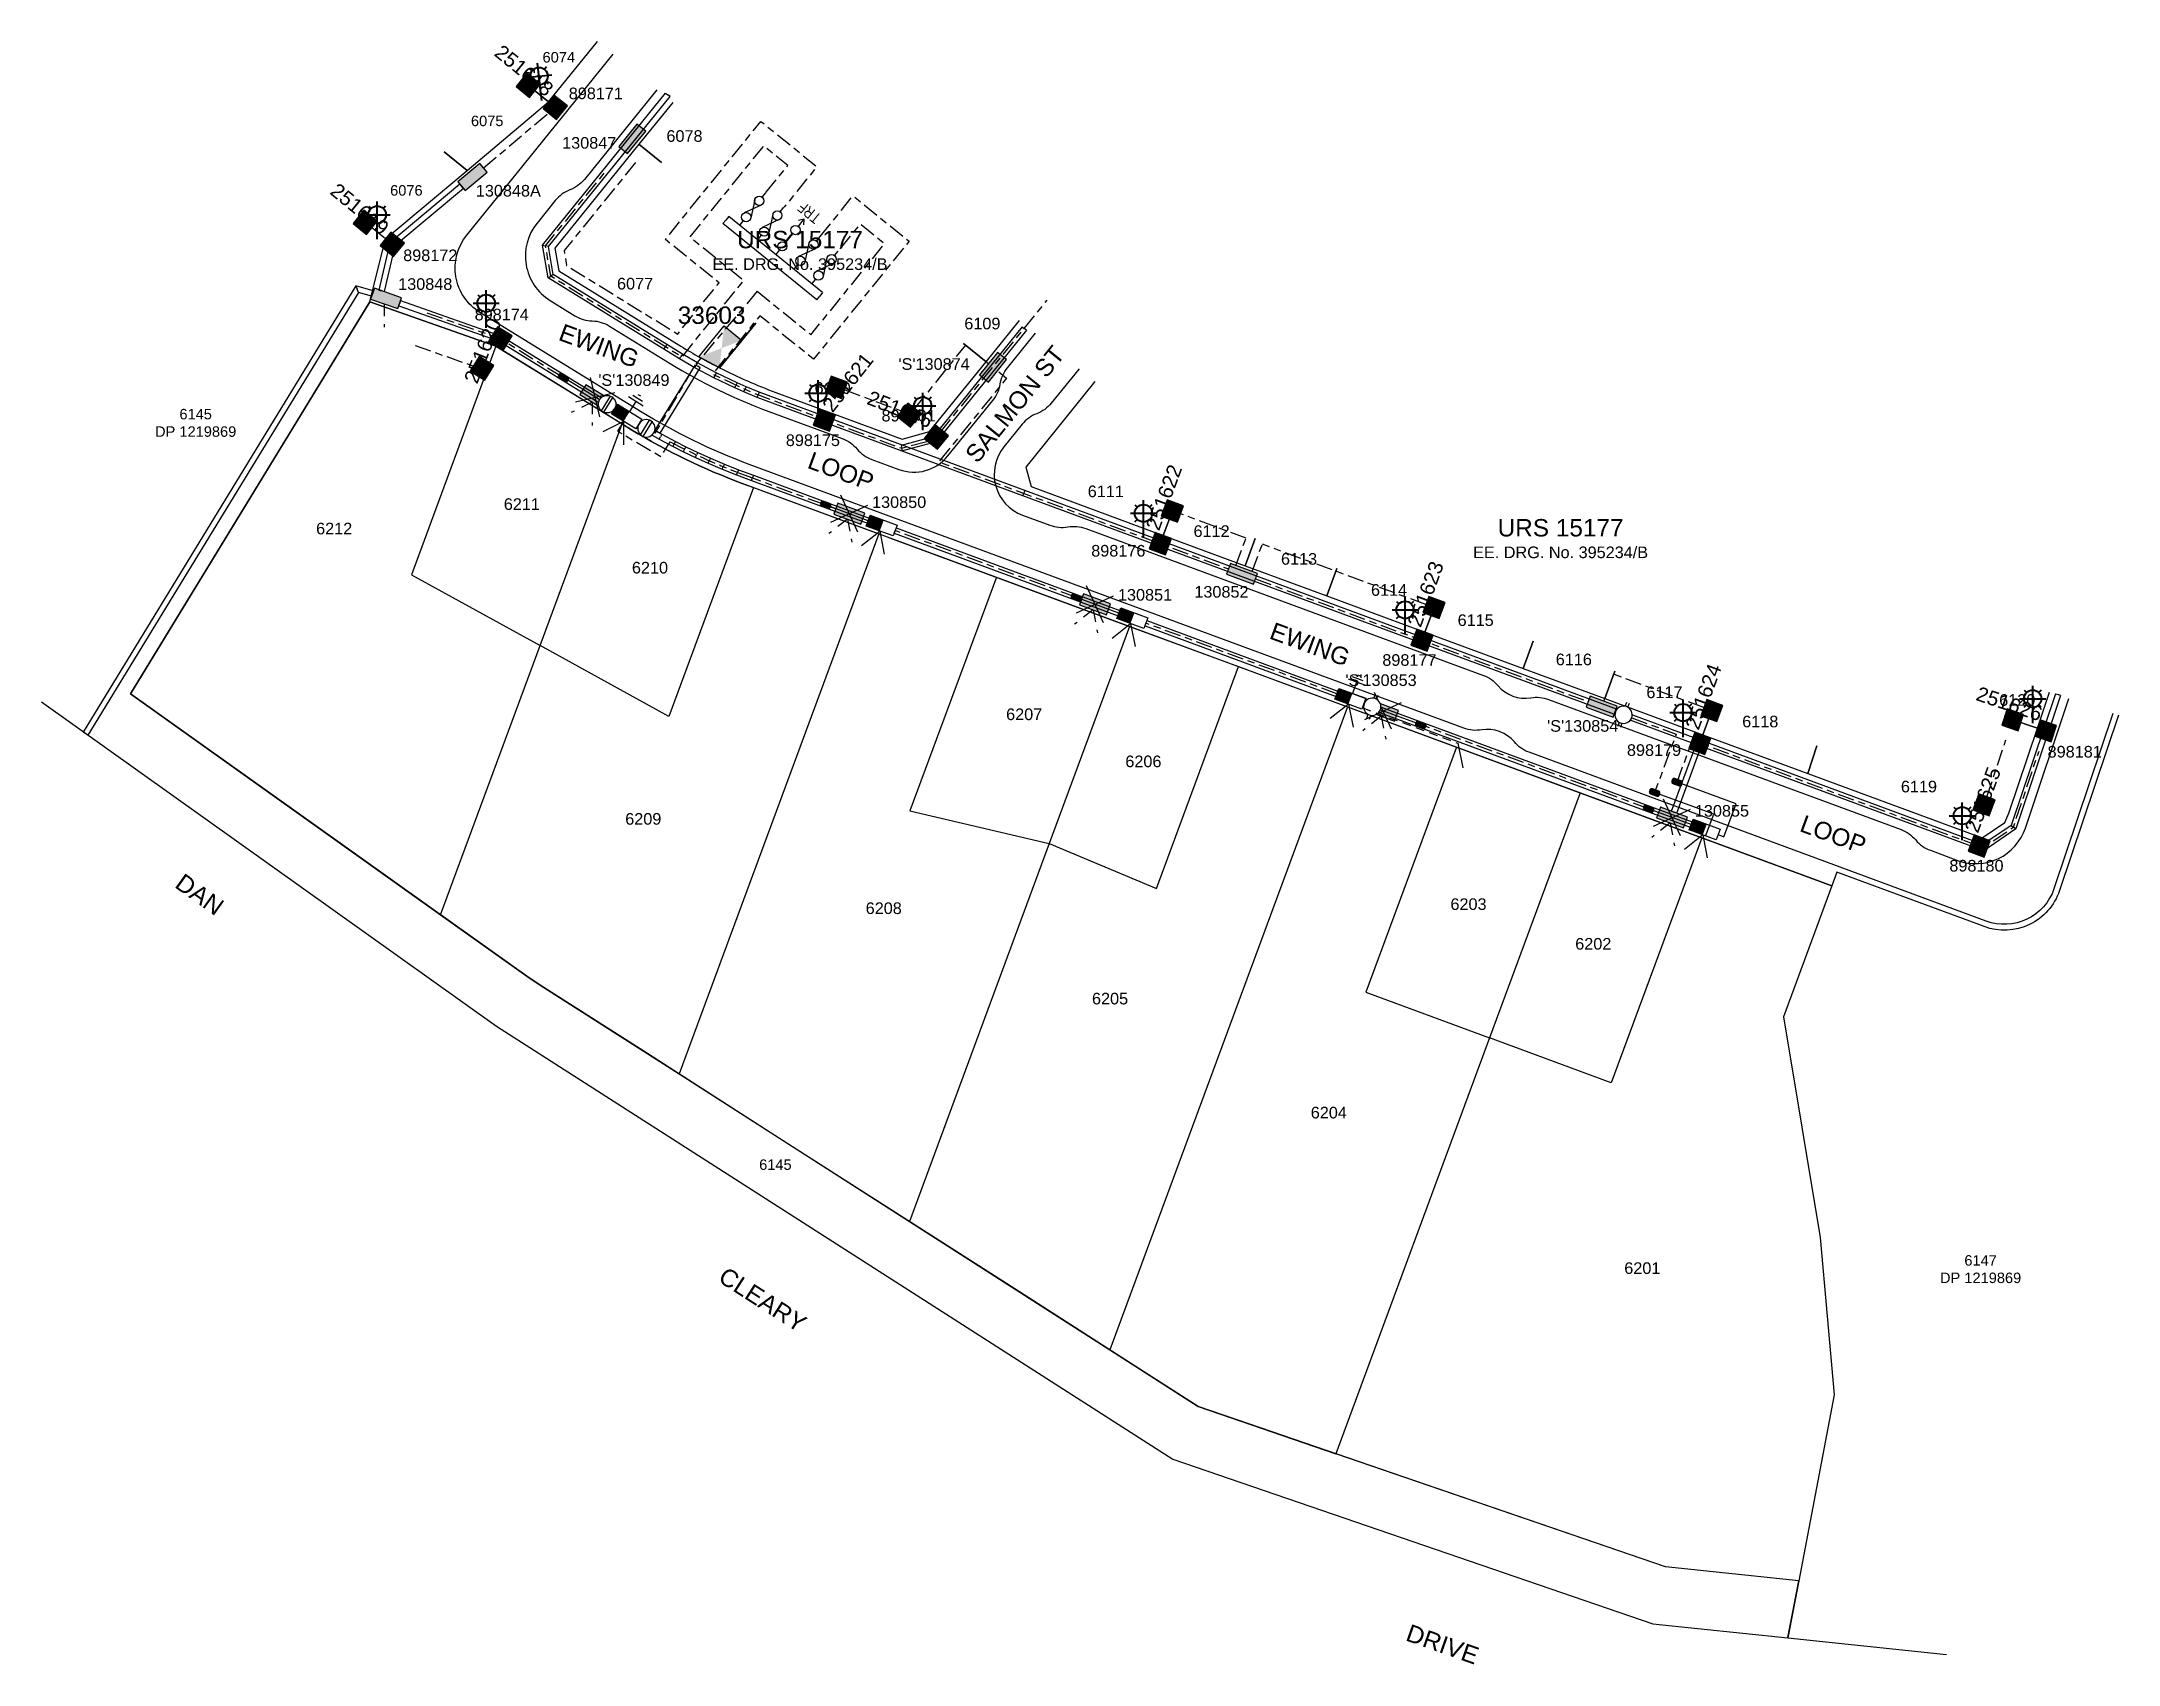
# Model space of a CAD drawing. Header units: metres. Extents: x 290331 to 290688, y 6233906 to 6234186.
import ezdxf
from ezdxf.enums import TextEntityAlignment as Align

# ---------------------------------------------------------------- set-up
doc = ezdxf.new("R2010")
doc.units = ezdxf.units.M
doc.header["$LTSCALE"] = 0.7
for name, pattern in [('Cable Exist OH', [1, 1, 0]), ('Cable Exist UG', [8.2, 4, -1.2, 1.8, -1.2]), ('Dash', [5, 3, -2])]:
    doc.linetypes.add(name, pattern=pattern)
doc.layers.get('0').update_dxf_attribs({"color": 6})
for name, color, linetype in [('_User Miscellaneous1', 3, 'Continuous'), ('_User Miscellaneous11', 7, 'Continuous'), ('_User Miscellaneous4', 7, 'Continuous'), ('_User Miscellaneous6', 7, 'Continuous'), ('_User Miscellaneous7', 150, 'Continuous'), ('_User Miscellaneous8', 7, 'Continuous'), ('_User_LV_Exist', 7, 'Continuous'), ('Cadastre Developer_SP_EXT', 4, 'Continuous'), ('Cadastre Developer_SP_NEW', 4, 'Continuous'), ('Cadastre Roads_SP_EXT', 4, 'Continuous'), ('Cadastre Roads_SP_NEW', 8, 'Continuous'), ('Equip_LV_EXT', 5, 'Continuous'), ('Equip_LV_MOD', 5, 'Continuous'), ('Equip_LV_NEW', 5, 'Continuous'), ('Equip_SP_LV_NEW', 2, 'Continuous'), ('Equip_SP_SL_EXT', 70, 'Continuous'), ('Mains_LV_NEW_T84', 2, 'Continuous'), ('Services_SP_NEW_UG', 2, 'Continuous'), ('Sub_LV_EXT', 5, 'Continuous'), ('Sub_SP_EXT', 7, 'Continuous'), ('SupportsUG_SP_LV_EXT', 7, 'Continuous'), ('SupportsUG_SP_LV_NEW', 2, 'Continuous'), ('SupportsUG_SP_LV_SL_EXT', 7, 'Continuous'), ('UG_Details_SP_MISC', 7, 'Continuous')]:
    doc.layers.add(name, color=color, linetype=linetype)
doc.styles.add('ARIAL', font='arial.ttf', dxfattribs={"height": 2})
doc.styles.add('ARIAL 3.0', font='arial.ttf', dxfattribs={"height": 3})
doc.styles.add('COLUMN_LABEL', font='arial.ttf')
doc.styles.add('iecARIAL', font='arial.ttf', dxfattribs={"height": 2})
doc.styles.add('IESYMBOL1', font='isocp.shx')
doc.styles.add('PILLAR_LABEL', font='arial.ttf')
doc.styles.add('POLE_LABEL', font='arial.ttf')
doc.styles.get("Standard").update_dxf_attribs({"font": 'arial.ttf'})
doc.styles.add('style1', font='iso3098b.shx')
doc.linetypes.add('Cable New UG', pattern='A,8,-1,["x",style1,S=3.5,R=0,X=0.35,Y=-1],-3.5', length=12.5)

msp = doc.modelspace()

# ---------------------------------------------------------------- texts
at = {"layer": 'Cadastre Developer_SP_EXT'}
for s, p in [('6074', (290417.15, 6234181.96)), ('6075', (290404.83, 6234171)), ('6076', (290390.92, 6234159.04)), ('6145', (290454.43, 6233991.29))]:
    msp.add_text(s, height=1.8, dxfattribs=at).set_placement(p)
at = {"layer": 'Cadastre Developer_SP_EXT', "char_height": 1.8, "width": 16.0011, "attachment_point": 5}
for s, insert in [('6145\\PDP 1219869', (290357.45, 6234119.9)), ('6147\\PDP 1219869', (290664.65, 6233974.19))]:
    msp.add_mtext(s, dxfattribs=dict(at, insert=insert))
at = {"layer": 'Cadastre Developer_SP_NEW', "style": 'ARIAL'}
for s, p in [('6078', (290438.47, 6234168.3)), ('6077', (290429.97, 6234142.88)), ('6109', (290489.74, 6234136.01)), ('6110', (290463.97, 6234124.92)), ('6111', (290510.98, 6234107.12)), ('6112', (290529.19, 6234100.27)), ('6113', (290544.24, 6234095.49)), ('6114', (290559.73, 6234090.14)), ('6115', (290574.64, 6234084.94)), ('6116', (290591.53, 6234078.18)), ('6117', (290607.12, 6234072.52)), ('6120', (290667.85, 6234071.2)), ('6118', (290623.62, 6234067.49)), ('6119', (290650.93, 6234056.29))]:
    msp.add_text(s, height=2, dxfattribs=at).set_placement(p)
at = {"layer": 'Cadastre Developer_SP_NEW'}
msp.add_text('DAN', height=3, rotation=324.5133, dxfattribs=at).set_placement((290353.67, 6234040.06))
at = {"layer": 'Cadastre Developer_SP_NEW', "char_height": 2, "width": 12.2212, "attachment_point": 5, "style": 'ARIAL', "bg_fill": 2}
for s, insert in [('6211', (290413.59, 6234105.91)), ('6212', (290381.29, 6234101.7)), ('6210', (290435.64, 6234094.96)), ('6209', (290434.49, 6234051.71)), ('6208', (290475.87, 6234036.33)), ('6203', (290576.51, 6234037.03)), ('6202', (290597.99, 6234030.2)), ('6205', (290514.82, 6234020.77)), ('6204', (290552.47, 6234001.14))]:
    msp.add_mtext(s, dxfattribs=dict(at, insert=insert))
at = {"layer": 'Cadastre Developer_SP_NEW', "char_height": 3, "width": 26.3539, "attachment_point": 1}
for s, insert, rotation in [(' CLEARY', (290447.81, 6233975.36), 327.3476), ('DRIVE', (290566.51, 6233913.15), 340.643)]:
    msp.add_mtext(s, dxfattribs=dict(at, insert=insert, rotation=rotation))
at = {"layer": 'Cadastre Developer_SP_NEW', "insert": (290606.43, 6233974.36), "char_height": 2, "width": 12.2212, "attachment_point": 5, "style": 'ARIAL'}
msp.add_mtext('6201', dxfattribs=at)
at = {"layer": 'Cadastre Roads_SP_EXT'}
for s, rotation, p in [('EWING', 339.723, (290419.7, 6234134.24)), ('SALMON ST', 51.0163, (290491.99, 6234112.78)), ('LOOP', 339.723, (290462.53, 6234112.22)), ('EWING', 339.723, (290542.05, 6234082.84)), ('LOOP', 339.723, (290633.31, 6234049.67))]:
    msp.add_text(s, height=3, rotation=rotation, dxfattribs=at).set_placement(p)

# ---------------------------------------------------------------- blocks, each defined once
blk = doc.blocks.new('*U27')
blk.add_lwpolyline([(-1.36, 2.57), (5.5, 2.57), (5.5, -1.38), (-0.6, -1.38)], close=True)
blk.add_solid([(-0.6, -1.38), (-1.36, 2.57), (5.5, 2.57), (5.5, -1.38)])
for tag, height, flags, p in [('ASSET_NUM', 3, 8, (5.84, 2.55)), ('STREET_CODE', 0.2, 9, (5.34, 0.55)), ('CONSTRUCTED_VOLTAGE', 0.2, 9, (5.34, 0.35)), ('OPERATING_VOLTAGE', 0.2, 9, (5.34, -0.05)), ('NO_PHASES', 0.2, 9, (5.34, 0.15)), ('ORIENTATION', 0.2, 9, (5.34, -0.25)), ('OWNED_BY', 0.2, 9, (5.34, -0.45)), ('OPERATED_BY', 0.2, 9, (5.34, -0.65)), ('SECONDARY_VOLTAGE', 0.2, 9, (5.34, -1.05)), ('STATE', 0.2, 9, (5.34, -1.25)), ('SUBSTATION_TYPE', 0.2, 9, (5.34, -1.65)), ('STREETNAME', 0.2, 9, (5.34, -2.45)), ('SUBURB', 0.2, 9, (5.34, -2.65)), ('Z', 0.2, 1, (5.34, -3.05)), ('MAINTAINED_BY', 0.2, 9, (5.34, -0.85)), ('PARENT', 0.2, 9, (5.34, -1.45)), ('USAGE', 0.2, 9, (5.34, -1.85)), ('LEGEND', 0.2, 9, (5.34, -2.05)), ('LOCATION', 0.2, 9, (5.34, -2.25)), ('NOTES', 0.2, 9, (5.34, -2.85))]:
    blk.add_attdef(tag, text='', height=height, dxfattribs=dict(flags=flags)).set_placement(p, align=Align.MIDDLE_LEFT)
blk = doc.blocks.new('*U28')
at = {"layer": '_User Miscellaneous7'}
blk.add_hatch(color=256, dxfattribs=at).paths.add_polyline_path([(0.05, 7.63), (-2.87, 7.07), (-2.31, 4.15), (0.61, 4.71)])
at = {"layer": '_User Miscellaneous8'}
blk.add_hatch(color=256, dxfattribs=at).paths.add_polyline_path([(1.18, 1.74), (-1.74, 1.18), (-1.18, -1.74), (1.74, -1.18)])
at = {"layer": '_User Miscellaneous7'}
blk.add_lwpolyline([(-2.87, 7.07), (-2.31, 4.15), (0.61, 4.71), (0.05, 7.63)], close=True, dxfattribs=at)
at = {"layer": '_User Miscellaneous8'}
blk.add_lwpolyline([(-1.74, 1.18), (-1.18, -1.74), (1.74, -1.18), (1.18, 1.74)], close=True, dxfattribs=at)
at = {"flags": 9}
for tag, style, p in [('STRUCTURE_PLANT_NUMBER', 'POLE_LABEL', (1.81, 0.03)), ('STREET_CODE', 'COLUMN_LABEL', (1.81, -0.2))]:
    blk.add_attdef(tag, text='', height=0.2, dxfattribs=dict(at, style=style)).set_placement(p, align=Align.MIDDLE_LEFT)
at = {"flags": 1}
blk.add_attdef('Z', (1.81, -2.35), '', height=0.2, dxfattribs=at)
at = {"flags": 9}
for tag, p in [('COLUMN_TYPE', (1.81, -0.4)), ('OWNED_BY', (1.81, -0.6)), ('STATE', (1.81, -0.8)), ('USAGE', (1.81, -1)), ('STREETNAME', (1.81, -1.6)), ('SUBURB', (1.81, -1.8)), ('LEGEND', (1.81, -1.2)), ('LOCATION', (1.81, -1.4)), ('NOTES', (1.81, -2))]:
    blk.add_attdef(tag, text='', height=0.2, dxfattribs=at).set_placement(p, align=Align.MIDDLE_LEFT)
at = {"layer": '_User Miscellaneous6', "style": 'ARIAL', "flags": 8}
blk.add_attdef('ASSET_NUM', text='', height=2, dxfattribs=at).set_placement((2, 2), align=Align.MIDDLE_LEFT)
blk = doc.blocks.new('*U61')
at = {"layer": '_User Miscellaneous7'}
blk.add_hatch(color=256, dxfattribs=at).paths.add_polyline_path([(-0.89, -7.58), (2.07, -7.34), (1.84, -4.38), (-1.12, -4.62)])
at = {"layer": '_User Miscellaneous8'}
blk.add_hatch(color=256, dxfattribs=at).paths.add_polyline_path([(-1.36, -1.6), (1.6, -1.36), (1.36, 1.6), (-1.6, 1.36)])
at = {"layer": '_User Miscellaneous7'}
blk.add_lwpolyline([(2.07, -7.34), (1.84, -4.38), (-1.12, -4.62), (-0.89, -7.58)], close=True, dxfattribs=at)
at = {"layer": '_User Miscellaneous8'}
blk.add_lwpolyline([(1.6, -1.36), (1.36, 1.6), (-1.6, 1.36), (-1.36, -1.6)], close=True, dxfattribs=at)
at = {"flags": 9}
for tag, style, p in [('STRUCTURE_PLANT_NUMBER', 'POLE_LABEL', (1.81, 0.03)), ('STREET_CODE', 'COLUMN_LABEL', (1.81, -0.2))]:
    blk.add_attdef(tag, text='', height=0.2, dxfattribs=dict(at, style=style)).set_placement(p, align=Align.MIDDLE_LEFT)
at = {"flags": 1}
blk.add_attdef('Z', (1.81, -2.35), '', height=0.2, dxfattribs=at)
at = {"flags": 9}
for tag, p in [('COLUMN_TYPE', (1.81, -0.4)), ('OWNED_BY', (1.81, -0.6)), ('STATE', (1.81, -0.8)), ('USAGE', (1.81, -1)), ('STREETNAME', (1.81, -1.6)), ('SUBURB', (1.81, -1.8)), ('LEGEND', (1.81, -1.2)), ('LOCATION', (1.81, -1.4)), ('NOTES', (1.81, -2))]:
    blk.add_attdef(tag, text='', height=0.2, dxfattribs=at).set_placement(p, align=Align.MIDDLE_LEFT)
at = {"layer": '_User Miscellaneous6', "style": 'ARIAL', "flags": 8}
blk.add_attdef('ASSET_NUM', text='', height=2, dxfattribs=at).set_placement((2, 2), align=Align.MIDDLE_LEFT)
blk = doc.blocks.new('*U25')
at = {"layer": '_User Miscellaneous7'}
blk.add_hatch(color=256, dxfattribs=at).paths.add_polyline_path([(-1.49, -7.48), (1.48, -7.49), (1.48, -4.52), (-1.49, -4.51)])
at = {"layer": '_User Miscellaneous8'}
blk.add_hatch(color=256, dxfattribs=at).paths.add_polyline_path([(-1.49, -1.48), (1.48, -1.49), (1.49, 1.48), (-1.48, 1.49)])
at = {"layer": '_User Miscellaneous7'}
blk.add_lwpolyline([(1.48, -7.49), (1.48, -4.52), (-1.49, -4.51), (-1.49, -7.48)], close=True, dxfattribs=at)
at = {"layer": '_User Miscellaneous8'}
blk.add_lwpolyline([(1.48, -1.49), (1.49, 1.48), (-1.48, 1.49), (-1.49, -1.48)], close=True, dxfattribs=at)
at = {"flags": 9}
for tag, style, p in [('STRUCTURE_PLANT_NUMBER', 'POLE_LABEL', (1.81, 0.03)), ('STREET_CODE', 'COLUMN_LABEL', (1.81, -0.2))]:
    blk.add_attdef(tag, text='', height=0.2, dxfattribs=dict(at, style=style)).set_placement(p, align=Align.MIDDLE_LEFT)
at = {"flags": 1}
blk.add_attdef('Z', (1.81, -2.35), '', height=0.2, dxfattribs=at)
at = {"flags": 9}
for tag, p in [('COLUMN_TYPE', (1.81, -0.4)), ('OWNED_BY', (1.81, -0.6)), ('STATE', (1.81, -0.8)), ('USAGE', (1.81, -1)), ('STREETNAME', (1.81, -1.6)), ('SUBURB', (1.81, -1.8)), ('LEGEND', (1.81, -1.2)), ('LOCATION', (1.81, -1.4)), ('NOTES', (1.81, -2))]:
    blk.add_attdef(tag, text='', height=0.2, dxfattribs=at).set_placement(p, align=Align.MIDDLE_LEFT)
at = {"layer": '_User Miscellaneous6', "style": 'ARIAL', "flags": 8}
blk.add_attdef('ASSET_NUM', text='', height=2, dxfattribs=at).set_placement((2, 2), align=Align.MIDDLE_LEFT)
blk = doc.blocks.new('*U59')
at = {"layer": '_User Miscellaneous7'}
blk.add_hatch(color=256, dxfattribs=at).paths.add_polyline_path([(1.48, 7.48), (-1.49, 7.48), (-1.49, 4.51), (1.48, 4.51)])
at = {"layer": '_User Miscellaneous8'}
blk.add_hatch(color=256, dxfattribs=at).paths.add_polyline_path([(1.48, 1.48), (-1.49, 1.48), (-1.49, -1.49), (1.48, -1.49)])
at = {"layer": '_User Miscellaneous7'}
blk.add_lwpolyline([(-1.49, 7.48), (-1.49, 4.51), (1.48, 4.51), (1.48, 7.48)], close=True, dxfattribs=at)
at = {"layer": '_User Miscellaneous8'}
blk.add_lwpolyline([(-1.49, 1.48), (-1.49, -1.49), (1.48, -1.49), (1.48, 1.48)], close=True, dxfattribs=at)
at = {"flags": 9}
for tag, style, p in [('STRUCTURE_PLANT_NUMBER', 'POLE_LABEL', (1.81, 0.03)), ('STREET_CODE', 'COLUMN_LABEL', (1.81, -0.2))]:
    blk.add_attdef(tag, text='', height=0.2, dxfattribs=dict(at, style=style)).set_placement(p, align=Align.MIDDLE_LEFT)
at = {"flags": 1}
blk.add_attdef('Z', (1.81, -2.35), '', height=0.2, dxfattribs=at)
at = {"flags": 9}
for tag, p in [('COLUMN_TYPE', (1.81, -0.4)), ('OWNED_BY', (1.81, -0.6)), ('STATE', (1.81, -0.8)), ('USAGE', (1.81, -1)), ('STREETNAME', (1.81, -1.6)), ('SUBURB', (1.81, -1.8)), ('LEGEND', (1.81, -1.2)), ('LOCATION', (1.81, -1.4)), ('NOTES', (1.81, -2))]:
    blk.add_attdef(tag, text='', height=0.2, dxfattribs=at).set_placement(p, align=Align.MIDDLE_LEFT)
at = {"layer": '_User Miscellaneous6', "style": 'ARIAL', "flags": 8}
blk.add_attdef('ASSET_NUM', text='', height=2, dxfattribs=at).set_placement((2, 2), align=Align.MIDDLE_LEFT)
blk = doc.blocks.new('*U56')
at = {"layer": '_User Miscellaneous7'}
blk.add_hatch(color=256, dxfattribs=at).paths.add_polyline_path([(1.48, 7.48), (-1.49, 7.48), (-1.49, 4.51), (1.48, 4.51)])
at = {"layer": '_User Miscellaneous8'}
blk.add_hatch(color=256, dxfattribs=at).paths.add_polyline_path([(1.48, 1.48), (-1.49, 1.48), (-1.49, -1.49), (1.48, -1.49)])
at = {"layer": '_User Miscellaneous7'}
blk.add_lwpolyline([(-1.49, 7.48), (-1.49, 4.51), (1.48, 4.51), (1.48, 7.48)], close=True, dxfattribs=at)
at = {"layer": '_User Miscellaneous8'}
blk.add_lwpolyline([(-1.49, 1.48), (-1.49, -1.49), (1.48, -1.49), (1.48, 1.48)], close=True, dxfattribs=at)
at = {"flags": 9}
for tag, style, p in [('STRUCTURE_PLANT_NUMBER', 'POLE_LABEL', (1.81, 0.03)), ('STREET_CODE', 'COLUMN_LABEL', (1.81, -0.2))]:
    blk.add_attdef(tag, text='', height=0.2, dxfattribs=dict(at, style=style)).set_placement(p, align=Align.MIDDLE_LEFT)
at = {"flags": 1}
blk.add_attdef('Z', (1.81, -2.35), '', height=0.2, dxfattribs=at)
at = {"flags": 9}
for tag, p in [('COLUMN_TYPE', (1.81, -0.4)), ('OWNED_BY', (1.81, -0.6)), ('STATE', (1.81, -0.8)), ('USAGE', (1.81, -1)), ('STREETNAME', (1.81, -1.6)), ('SUBURB', (1.81, -1.8)), ('LEGEND', (1.81, -1.2)), ('LOCATION', (1.81, -1.4)), ('NOTES', (1.81, -2))]:
    blk.add_attdef(tag, text='', height=0.2, dxfattribs=at).set_placement(p, align=Align.MIDDLE_LEFT)
at = {"layer": '_User Miscellaneous6', "style": 'ARIAL', "flags": 8}
blk.add_attdef('ASSET_NUM', text='', height=2, dxfattribs=at).set_placement((2, 2), align=Align.MIDDLE_LEFT)
blk = doc.blocks.new('*U54')
at = {"layer": '_User Miscellaneous7'}
blk.add_hatch(color=256, dxfattribs=at).paths.add_polyline_path([(-1.49, -7.49), (1.48, -7.49), (1.48, -4.52), (-1.49, -4.52)])
at = {"layer": '_User Miscellaneous8'}
blk.add_hatch(color=256, dxfattribs=at).paths.add_polyline_path([(-1.49, -1.49), (1.48, -1.49), (1.48, 1.48), (-1.49, 1.48)])
at = {"layer": '_User Miscellaneous7'}
blk.add_lwpolyline([(1.48, -7.49), (1.48, -4.52), (-1.49, -4.52), (-1.49, -7.49)], close=True, dxfattribs=at)
at = {"layer": '_User Miscellaneous8'}
blk.add_lwpolyline([(1.48, -1.49), (1.48, 1.48), (-1.49, 1.48), (-1.49, -1.49)], close=True, dxfattribs=at)
at = {"flags": 9}
for tag, style, p in [('STRUCTURE_PLANT_NUMBER', 'POLE_LABEL', (1.81, 0.03)), ('STREET_CODE', 'COLUMN_LABEL', (1.81, -0.2))]:
    blk.add_attdef(tag, text='', height=0.2, dxfattribs=dict(at, style=style)).set_placement(p, align=Align.MIDDLE_LEFT)
at = {"flags": 1}
blk.add_attdef('Z', (1.81, -2.35), '', height=0.2, dxfattribs=at)
at = {"flags": 9}
for tag, p in [('COLUMN_TYPE', (1.81, -0.4)), ('OWNED_BY', (1.81, -0.6)), ('STATE', (1.81, -0.8)), ('USAGE', (1.81, -1)), ('STREETNAME', (1.81, -1.6)), ('SUBURB', (1.81, -1.8)), ('LEGEND', (1.81, -1.2)), ('LOCATION', (1.81, -1.4)), ('NOTES', (1.81, -2))]:
    blk.add_attdef(tag, text='', height=0.2, dxfattribs=at).set_placement(p, align=Align.MIDDLE_LEFT)
at = {"layer": '_User Miscellaneous6', "style": 'ARIAL', "flags": 8}
blk.add_attdef('ASSET_NUM', text='', height=2, dxfattribs=at).set_placement((2, 2), align=Align.MIDDLE_LEFT)
blk = doc.blocks.new('*U51')
at = {"layer": '_User Miscellaneous7'}
blk.add_hatch(color=256, dxfattribs=at).paths.add_polyline_path([(-1.49, -7.49), (1.48, -7.49), (1.48, -4.52), (-1.49, -4.52)])
at = {"layer": '_User Miscellaneous8'}
blk.add_hatch(color=256, dxfattribs=at).paths.add_polyline_path([(-1.49, -1.49), (1.48, -1.49), (1.48, 1.48), (-1.49, 1.48)])
at = {"layer": '_User Miscellaneous7'}
blk.add_lwpolyline([(1.48, -7.49), (1.48, -4.52), (-1.49, -4.52), (-1.49, -7.49)], close=True, dxfattribs=at)
at = {"layer": '_User Miscellaneous8'}
blk.add_lwpolyline([(1.48, -1.49), (1.48, 1.48), (-1.49, 1.48), (-1.49, -1.49)], close=True, dxfattribs=at)
at = {"flags": 9}
for tag, style, p in [('STRUCTURE_PLANT_NUMBER', 'POLE_LABEL', (1.81, 0.03)), ('STREET_CODE', 'COLUMN_LABEL', (1.81, -0.2))]:
    blk.add_attdef(tag, text='', height=0.2, dxfattribs=dict(at, style=style)).set_placement(p, align=Align.MIDDLE_LEFT)
at = {"flags": 1}
blk.add_attdef('Z', (1.81, -2.35), '', height=0.2, dxfattribs=at)
at = {"flags": 9}
for tag, p in [('COLUMN_TYPE', (1.81, -0.4)), ('OWNED_BY', (1.81, -0.6)), ('STATE', (1.81, -0.8)), ('USAGE', (1.81, -1)), ('STREETNAME', (1.81, -1.6)), ('SUBURB', (1.81, -1.8)), ('LEGEND', (1.81, -1.2)), ('LOCATION', (1.81, -1.4)), ('NOTES', (1.81, -2))]:
    blk.add_attdef(tag, text='', height=0.2, dxfattribs=at).set_placement(p, align=Align.MIDDLE_LEFT)
at = {"layer": '_User Miscellaneous6', "style": 'ARIAL', "flags": 8}
blk.add_attdef('ASSET_NUM', text='', height=2, dxfattribs=at).set_placement((2, 2), align=Align.MIDDLE_LEFT)
blk = doc.blocks.new('*U52')
at = {"layer": '_User Miscellaneous7'}
blk.add_hatch(color=256, dxfattribs=at).paths.add_polyline_path([(0.18, -8.41), (3.15, -8.41), (3.15, -5.44), (0.18, -5.44)])
at = {"layer": '_User Miscellaneous8'}
blk.add_hatch(color=256, dxfattribs=at).paths.add_polyline_path([(-1.49, -1.49), (1.48, -1.49), (1.48, 1.48), (-1.49, 1.48)])
at = {"layer": '_User Miscellaneous7'}
blk.add_lwpolyline([(3.15, -8.41), (3.15, -5.44), (0.18, -5.44), (0.18, -8.41)], close=True, dxfattribs=at)
at = {"layer": '_User Miscellaneous8'}
blk.add_lwpolyline([(1.48, -1.49), (1.48, 1.48), (-1.49, 1.48), (-1.49, -1.49)], close=True, dxfattribs=at)
at = {"flags": 9}
for tag, style, p in [('STRUCTURE_PLANT_NUMBER', 'POLE_LABEL', (1.81, 0.03)), ('STREET_CODE', 'COLUMN_LABEL', (1.81, -0.2))]:
    blk.add_attdef(tag, text='', height=0.2, dxfattribs=dict(at, style=style)).set_placement(p, align=Align.MIDDLE_LEFT)
at = {"flags": 1}
blk.add_attdef('Z', (1.81, -2.35), '', height=0.2, dxfattribs=at)
at = {"flags": 9}
for tag, p in [('COLUMN_TYPE', (1.81, -0.4)), ('OWNED_BY', (1.81, -0.6)), ('STATE', (1.81, -0.8)), ('USAGE', (1.81, -1)), ('STREETNAME', (1.81, -1.6)), ('SUBURB', (1.81, -1.8)), ('LEGEND', (1.81, -1.2)), ('LOCATION', (1.81, -1.4)), ('NOTES', (1.81, -2))]:
    blk.add_attdef(tag, text='', height=0.2, dxfattribs=at).set_placement(p, align=Align.MIDDLE_LEFT)
at = {"layer": '_User Miscellaneous6', "style": 'ARIAL', "flags": 8}
blk.add_attdef('ASSET_NUM', text='', height=2, dxfattribs=at).set_placement((2, 2), align=Align.MIDDLE_LEFT)
blk = doc.blocks.new('*U50')
at = {"layer": '_User Miscellaneous7'}
blk.add_hatch(color=256, dxfattribs=at).paths.add_polyline_path([(1.48, 7.48), (-1.49, 7.48), (-1.49, 4.51), (1.48, 4.51)])
at = {"layer": '_User Miscellaneous8'}
blk.add_hatch(color=256, dxfattribs=at).paths.add_polyline_path([(1.48, 1.48), (-1.49, 1.48), (-1.49, -1.49), (1.48, -1.49)])
at = {"layer": '_User Miscellaneous7'}
blk.add_lwpolyline([(-1.49, 7.48), (-1.49, 4.51), (1.48, 4.51), (1.48, 7.48)], close=True, dxfattribs=at)
at = {"layer": '_User Miscellaneous8'}
blk.add_lwpolyline([(-1.49, 1.48), (-1.49, -1.49), (1.48, -1.49), (1.48, 1.48)], close=True, dxfattribs=at)
at = {"flags": 9}
for tag, style, p in [('STRUCTURE_PLANT_NUMBER', 'POLE_LABEL', (1.81, 0.03)), ('STREET_CODE', 'COLUMN_LABEL', (1.81, -0.2))]:
    blk.add_attdef(tag, text='', height=0.2, dxfattribs=dict(at, style=style)).set_placement(p, align=Align.MIDDLE_LEFT)
at = {"flags": 1}
blk.add_attdef('Z', (1.81, -2.35), '', height=0.2, dxfattribs=at)
at = {"flags": 9}
for tag, p in [('COLUMN_TYPE', (1.81, -0.4)), ('OWNED_BY', (1.81, -0.6)), ('STATE', (1.81, -0.8)), ('USAGE', (1.81, -1)), ('STREETNAME', (1.81, -1.6)), ('SUBURB', (1.81, -1.8)), ('LEGEND', (1.81, -1.2)), ('LOCATION', (1.81, -1.4)), ('NOTES', (1.81, -2))]:
    blk.add_attdef(tag, text='', height=0.2, dxfattribs=at).set_placement(p, align=Align.MIDDLE_LEFT)
at = {"layer": '_User Miscellaneous6', "style": 'ARIAL', "flags": 8}
blk.add_attdef('ASSET_NUM', text='', height=2, dxfattribs=at).set_placement((2, 2), align=Align.MIDDLE_LEFT)
blk = doc.blocks.new('*U57')
at = {"layer": '_User Miscellaneous7'}
blk.add_hatch(color=256, dxfattribs=at).paths.add_polyline_path([(1.48, 7.48), (-1.49, 7.48), (-1.49, 4.51), (1.48, 4.51)])
at = {"layer": '_User Miscellaneous8'}
blk.add_hatch(color=256, dxfattribs=at).paths.add_polyline_path([(1.48, 1.48), (-1.49, 1.48), (-1.49, -1.49), (1.48, -1.49)])
at = {"layer": '_User Miscellaneous7'}
blk.add_lwpolyline([(-1.49, 7.48), (-1.49, 4.51), (1.48, 4.51), (1.48, 7.48)], close=True, dxfattribs=at)
at = {"layer": '_User Miscellaneous8'}
blk.add_lwpolyline([(-1.49, 1.48), (-1.49, -1.49), (1.48, -1.49), (1.48, 1.48)], close=True, dxfattribs=at)
at = {"flags": 9}
for tag, style, p in [('STRUCTURE_PLANT_NUMBER', 'POLE_LABEL', (1.81, 0.03)), ('STREET_CODE', 'COLUMN_LABEL', (1.81, -0.2))]:
    blk.add_attdef(tag, text='', height=0.2, dxfattribs=dict(at, style=style)).set_placement(p, align=Align.MIDDLE_LEFT)
at = {"flags": 1}
blk.add_attdef('Z', (1.81, -2.35), '', height=0.2, dxfattribs=at)
at = {"flags": 9}
for tag, p in [('COLUMN_TYPE', (1.81, -0.4)), ('OWNED_BY', (1.81, -0.6)), ('STATE', (1.81, -0.8)), ('USAGE', (1.81, -1)), ('STREETNAME', (1.81, -1.6)), ('SUBURB', (1.81, -1.8)), ('LEGEND', (1.81, -1.2)), ('LOCATION', (1.81, -1.4)), ('NOTES', (1.81, -2))]:
    blk.add_attdef(tag, text='', height=0.2, dxfattribs=at).set_placement(p, align=Align.MIDDLE_LEFT)
at = {"layer": '_User Miscellaneous6', "style": 'ARIAL', "flags": 8}
blk.add_attdef('ASSET_NUM', text='', height=2, dxfattribs=at).set_placement((2, 2), align=Align.MIDDLE_LEFT)
blk = doc.blocks.new('*U58')
blk.add_hatch(color=256).paths.add_polyline_path([(2.49, -2.47), (2.48, -0.49), (-2.47, -0.53), (-2.46, -2.51)])
blk.add_lwpolyline([(2.48, -0.49), (-2.47, -0.53), (-2.46, -2.51), (2.49, -2.47)], close=True)
for tag, p, flags in [('OWNED_BY', (0, 1.3), 9), ('STATE', (0, 1.1), 9), ('SUPPORT_TYPE', (0, 0.9), 9), ('USAGE', (0, 0.7), 9), ('LEGEND', (0, 0.5), 9), ('LOCATION', (0, 0.3), 9), ('NOTES', (0, 0.1), 9), ('PARENT', (0, -0.1), 9), ('STREETNAME', (0, -0.3), 9), ('SUBURB', (0, -0.5), 1)]:
    blk.add_attdef(tag, p, '', height=0.2, dxfattribs=dict(flags=flags))
at = {"layer": '_User Miscellaneous6', "style": 'ARIAL', "flags": 8}
blk.add_attdef('ASSET_NUM', text='', height=2, dxfattribs=at).set_placement((1.5, 7.5), align=Align.TOP_LEFT)
blk = doc.blocks.new('*U24')
blk.add_hatch(color=256).paths.add_polyline_path([(2.53, -2.43), (2.49, -0.45), (-2.46, -0.57), (-2.42, -2.54)])
blk.add_lwpolyline([(2.49, -0.45), (-2.46, -0.57), (-2.42, -2.54), (2.53, -2.43)], close=True)
for tag, p, flags in [('OWNED_BY', (0, 1.3), 9), ('STATE', (0, 1.1), 9), ('SUPPORT_TYPE', (0, 0.9), 9), ('USAGE', (0, 0.7), 9), ('LEGEND', (0, 0.5), 9), ('LOCATION', (0, 0.3), 9), ('NOTES', (0, 0.1), 9), ('PARENT', (0, -0.1), 9), ('STREETNAME', (0, -0.3), 9), ('SUBURB', (0, -0.5), 1)]:
    blk.add_attdef(tag, p, '', height=0.2, dxfattribs=dict(flags=flags))
at = {"layer": '_User Miscellaneous6', "style": 'ARIAL', "flags": 8}
blk.add_attdef('ASSET_NUM', text='', height=2, dxfattribs=at).set_placement((1.5, 7.5), align=Align.TOP_LEFT)
blk = doc.blocks.new('*U55')
blk.add_hatch(color=256).paths.add_polyline_path([(2.49, -2.48), (2.48, -0.5), (-2.47, -0.52), (-2.46, -2.5)])
blk.add_lwpolyline([(2.48, -0.5), (-2.47, -0.52), (-2.46, -2.5), (2.49, -2.48)], close=True)
for tag, p, flags in [('OWNED_BY', (0, 1.3), 9), ('STATE', (0, 1.1), 9), ('SUPPORT_TYPE', (0, 0.9), 9), ('USAGE', (0, 0.7), 9), ('LEGEND', (0, 0.5), 9), ('LOCATION', (0, 0.3), 9), ('NOTES', (0, 0.1), 9), ('PARENT', (0, -0.1), 9), ('STREETNAME', (0, -0.3), 9), ('SUBURB', (0, -0.5), 1)]:
    blk.add_attdef(tag, p, '', height=0.2, dxfattribs=dict(flags=flags))
at = {"layer": '_User Miscellaneous6', "style": 'ARIAL', "flags": 8}
blk.add_attdef('ASSET_NUM', text='', height=2, dxfattribs=at).set_placement((1.5, 7.5), align=Align.TOP_LEFT)
blk = doc.blocks.new('*U53')
blk.add_hatch(color=256).paths.add_polyline_path([(2.6, -2.36), (2.5, -0.39), (-2.45, -0.63), (-2.35, -2.61)])
blk.add_lwpolyline([(2.5, -0.39), (-2.45, -0.63), (-2.35, -2.61), (2.6, -2.36)], close=True)
for tag, p, flags in [('OWNED_BY', (0, 1.3), 9), ('STATE', (0, 1.1), 9), ('SUPPORT_TYPE', (0, 0.9), 9), ('USAGE', (0, 0.7), 9), ('LEGEND', (0, 0.5), 9), ('LOCATION', (0, 0.3), 9), ('NOTES', (0, 0.1), 9), ('PARENT', (0, -0.1), 9), ('STREETNAME', (0, -0.3), 9), ('SUBURB', (0, -0.5), 1)]:
    blk.add_attdef(tag, p, '', height=0.2, dxfattribs=dict(flags=flags))
at = {"layer": '_User Miscellaneous6', "style": 'ARIAL', "flags": 8}
blk.add_attdef('ASSET_NUM', text='', height=2, dxfattribs=at).set_placement((1.5, 7.5), align=Align.TOP_LEFT)
blk = doc.blocks.new('*U29')
blk.add_hatch(color=256).paths.add_polyline_path([(2.47, -2.5), (2.47, -0.52), (-2.48, -0.5), (-2.48, -2.48)])
blk.add_lwpolyline([(2.47, -0.52), (-2.48, -0.5), (-2.48, -2.48), (2.47, -2.5)], close=True)
for tag, p, flags in [('OWNED_BY', (0, 1.3), 9), ('STATE', (0, 1.1), 9), ('SUPPORT_TYPE', (0, 0.9), 9), ('USAGE', (0, 0.7), 9), ('LEGEND', (0, 0.5), 9), ('LOCATION', (0, 0.3), 9), ('NOTES', (0, 0.1), 9), ('PARENT', (0, -0.1), 9), ('STREETNAME', (0, -0.3), 9), ('SUBURB', (0, -0.5), 1)]:
    blk.add_attdef(tag, p, '', height=0.2, dxfattribs=dict(flags=flags))
at = {"layer": '_User Miscellaneous6', "style": 'ARIAL', "flags": 8}
blk.add_attdef('ASSET_NUM', text='', height=2, dxfattribs=at).set_placement((1.5, 7.5), align=Align.TOP_LEFT)
blk = doc.blocks.new('*U60')
blk.add_hatch(color=256).paths.add_polyline_path([(2.37, -2.59), (2.45, -0.61), (-2.49, -0.41), (-2.58, -2.38)])
blk.add_lwpolyline([(2.45, -0.61), (-2.49, -0.41), (-2.58, -2.38), (2.37, -2.59)], close=True)
for tag, p, flags in [('OWNED_BY', (0, 1.3), 9), ('STATE', (0, 1.1), 9), ('SUPPORT_TYPE', (0, 0.9), 9), ('USAGE', (0, 0.7), 9), ('LEGEND', (0, 0.5), 9), ('LOCATION', (0, 0.3), 9), ('NOTES', (0, 0.1), 9), ('PARENT', (0, -0.1), 9), ('STREETNAME', (0, -0.3), 9), ('SUBURB', (0, -0.5), 1)]:
    blk.add_attdef(tag, p, '', height=0.2, dxfattribs=dict(flags=flags))
at = {"layer": '_User Miscellaneous6', "style": 'ARIAL', "flags": 8}
blk.add_attdef('ASSET_NUM', text='', height=2, dxfattribs=at).set_placement((1.5, 7.5), align=Align.TOP_LEFT)
blk = doc.blocks.new('SL_LANTERN_EXT')
at = {"lineweight": 40}
for p, q in [((-2.25, 4.22), (2.25, 4.22)), ((-1.46, 5.68), (-1.06, 5.28)), ((0, 1.97), (0, 6.47)), ((1.46, 5.68), (1.06, 5.28)), ((-1.46, 2.76), (-1.06, 3.16)), ((0, 0), (0, 2.72)), ((1.46, 2.76), (1.06, 3.16))]:
    blk.add_line(p, q, dxfattribs=at)
blk.add_circle((0, 4.22), 1.5, dxfattribs=at)
at = {"style": 'ARIAL', "flags": 8}
blk.add_attdef('ASSET_NUM', (1.5, 1.5), '', height=2, dxfattribs=at)
for tag, p, height, flags in [('OPERATING_VOLTAGE', (0.98, -1.65), 0.2, 9), ('ORIENTATION', (0.98, -1.85), 0.2, 9), ('OWNED_BY', (0.98, -2.05), 0.2, 9), ('STATE', (0.98, -2.25), 0.2, 9), ('CONSTRUCTED_VOLTAGE', (0.98, -0.65), 0.2, 9), ('CONTROL_TYPE', (0.98, -0.85), 0.2, 9), ('LANTERN_PURPOSE', (0.98, -1.05), 0.2, 9), ('LANTERN_TYPE', (0.98, -1.25), 0.2, 9), ('NO_PHASES', (0.98, -1.45), 0.2, 9), ('USAGE', (0.98, -2.45), 0.2, 9), ('CEXIST', (0.98, -2.65), 0.2, 9), ('CNEW', (0.98, -2.85), 0.2, 9), ('CNUMBER', (0.98, -3.05), 0.2, 9), ('CREMOVE', (0.98, -3.25), 0.2, 9), ('CREPLACE', (0.98, -3.45), 0.2, 9), ('LKINGHEIGHT', (0.98, -3.65), 0.2, 9), ('LNUMBER', (2.18, -3.25), 2.5, 8), ('LBRACKET', (0.98, -3.85), 0.2, 9), ('LBRACKETVOCAB', (0.98, -4.05), 0.2, 9), ('LCATEGORY', (0.98, -4.25), 0.2, 9), ('LCHARGE1', (0.98, -4.45), 0.2, 9), ('LCHARGE1PERCENT', (0.98, -4.65), 0.2, 9), ('LCHARGE2', (0.98, -4.85), 0.2, 9), ('LCHARGE2PERCENT', (0.98, -5.05), 0.2, 9), ('LCHARGE3', (0.98, -5.25), 0.2, 9), ('LCHARGE3PERCENT', (0.98, -5.45), 0.2, 9), ('LEXIST', (0.98, -5.65), 0.2, 9), ('LLAMP', (0.98, -5.85), 0.2, 9), ('LLAMPVOCAB', (0.98, -6.05), 0.2, 9), ('LMAST', (0.98, -6.25), 0.2, 9), ('LMASTVOCAB', (0.98, -6.45), 0.2, 9), ('LNEW', (0.98, -6.65), 0.2, 9), ('LANTNUMBER', (0.98, -6.85), 0.2, 9), ('LOUTREACH', (0.98, -7.25), 0.2, 9), ('STREETNAME', (0.98, -9.25), 0.2, 9), ('SUBURB', (0.98, -9.45), 0.2, 1), ('LOUTREACHVOCAB', (0.98, -7.45), 0.2, 9), ('LRATECODE', (0.98, -7.65), 0.2, 9), ('LREMOVE', (0.98, -7.85), 0.2, 9), ('LREPLACE', (0.98, -8.05), 0.2, 9), ('LTYPE', (0.98, -8.25), 0.2, 9), ('LTYPEVOCAB', (0.98, -8.45), 0.2, 9), ('LEGEND', (0.98, -8.65), 0.2, 9), ('LOCATION', (0.98, -8.85), 0.2, 9), ('NOTES', (0.98, -9.05), 0.2, 9)]:
    blk.add_attdef(tag, p, '', height=height, dxfattribs=dict(flags=flags))
blk = doc.blocks.new('*U22')
at = {"lineweight": -3}
blk.add_lwpolyline([(-2.48, 2.49), (2.47, 2.49), (2.47, 0.51), (-2.48, 0.51)], close=True, dxfattribs=at)
for tag, flags, p in [('STREET_CODE', 9, (1.5, 3.5)), ('OWNED_BY', 9, (1.5, 3.3)), ('OPERATED_BY', 9, (1.5, 3.1)), ('STATE', 9, (1.5, 2.7)), ('SUPPORT_TYPE', 9, (1.5, 2.5)), ('SUBURB', 9, (1.5, 1.7)), ('STREETNAME', 9, (1.5, 1.5)), ('Z', 1, (1.5, 0.9)), ('MAINTAINED_BY', 9, (1.5, 2.9)), ('USAGE', 9, (1.5, 2.3)), ('LEGEND', 9, (1.5, 2.1)), ('PARENT', 9, (1.5, 1.9)), ('LOCATION', 9, (1.5, 1.3)), ('NOTES', 9, (1.5, 1.1))]:
    blk.add_attdef(tag, text='', height=0.2, dxfattribs=dict(flags=flags)).set_placement(p, align=Align.MIDDLE_LEFT)
at = {"layer": '_User Miscellaneous4', "style": 'ARIAL', "flags": 8}
blk.add_attdef('ASSET_NUM', text='', height=2, dxfattribs=at).set_placement((2, 5.5), align=Align.MIDDLE_LEFT)
blk = doc.blocks.new('A$C1B2C29DD')
at = {"layer": 'Services_SP_NEW_UG', "color": 2, "flags": 128}
for points in [[(0, 0), (-2.1, 3.44)], [(0, 0), (2.1, 3.44)]]:
    blk.add_lwpolyline(points, dxfattribs=at)
blk = doc.blocks.new('PILLAR_DEL')
blk.add_hatch(color=256).paths.add_polyline_path([(-2.48, 0.99), (-2.48, -0.99), (2.47, -0.99), (2.47, 0.99)])
for p, q in [((2.47, -2.48), (-2.48, 2.47)), ((-2.48, -2.48), (2.47, 2.47))]:
    blk.add_line(p, q)
blk.add_lwpolyline([(-2.48, -0.99), (2.47, -0.99), (2.47, 0.99), (-2.48, 0.99)], close=True)
at = {"flags": 1}
blk.add_attdef('Z', (0, 0), '', height=0.2, dxfattribs=at)
at = {"style": 'PILLAR_LABEL'}
for tag, height, flags, p in [('ASSET_NUM', 2, 8, (2, 2)), ('STREET_CODE', 0.2, 9, (0, -0.2))]:
    blk.add_attdef(tag, text='', height=height, dxfattribs=dict(at, flags=flags)).set_placement(p, align=Align.MIDDLE_LEFT)
at = {"flags": 9}
for tag, p in [('OWNED_BY', (0, -0.4)), ('STATE', (0, -0.6)), ('SUPPORT_TYPE', (0, -0.8)), ('SUBURB', (0, -1.6)), ('STREETNAME', (0, -1.8)), ('USAGE', (0, -1)), ('LEGEND', (0, -1.2)), ('PARENT', (0, -1.4)), ('LOCATION', (0, -2)), ('NOTES', (0, -2.2))]:
    blk.add_attdef(tag, text='', height=0.2, dxfattribs=at).set_placement(p, align=Align.MIDDLE_LEFT)
blk = doc.blocks.new('A$C7DAD38F0')
at = {"layer": '_User Miscellaneous11', "color": 3, "style": 'ARIAL'}
blk.add_attdef('DRG_NO', text='', height=2, dxfattribs=at).set_placement((0, -4.23), align=Align.MIDDLE_CENTER)
at = {"layer": '_User Miscellaneous6', "color": 2, "style": 'ARIAL 3.0'}
blk.add_attdef('URS___', text='', height=3, dxfattribs=at).set_placement((0, 0), align=Align.MIDDLE_CENTER)
blk = doc.blocks.new('LV_STJ_NEW')
blk.add_hatch(color=256).paths.add_polyline_path([(0.91, 0.13, 0.414214), (0.59, 0.45), (-0.59, 0.45, 0.414214), (-0.91, 0.13), (-0.91, -0.13, 0.414214), (-0.59, -0.45), (0.59, -0.45, 0.414214), (0.91, -0.13)])
blk.add_lwpolyline([(-0.91, 0.13), (-0.91, -0.13, 0.414214), (-0.59, -0.45), (0.59, -0.45, 0.414214), (0.91, -0.13), (0.91, 0.13, 0.414214), (0.59, 0.45), (-0.59, 0.45, 0.414214)], format="xyb", close=True)
for tag, flags, p in [('ORIENTATION', 9, (1.5, 0)), ('STATE', 9, (1.5, -0.8)), ('OWNED_BY', 9, (1.5, -1)), ('OPERATED_BY', 9, (1.5, -1.2)), ('OPERATING_VOLTAGE', 9, (1.5, -1.6)), ('CONSTRUCTED_VOLTAGE', 9, (1.5, -1.8)), ('TYPE', 9, (1.5, -2.2)), ('Z', 1, (1.5, -2.4)), ('USAGE', 9, (1.5, -0.2)), ('LEGEND', 9, (1.5, -0.4)), ('NOTES', 9, (1.5, -0.6)), ('MAINTAINED_BY', 9, (1.5, -1.4)), ('NUMBER_OF_PHASES', 9, (1.5, -2))]:
    blk.add_attdef(tag, text='', height=0.2, dxfattribs=dict(flags=flags)).set_placement(p, align=Align.MIDDLE_LEFT)
blk = doc.blocks.new('LV_UG_LINKS_OPEN_NEW')
blk.add_wipeout([(-1.17, 0.93), (-1.28, 0.78), (-1.36, 0.61), (-1.43, 0.44), (-1.47, 0.25), (-1.49, 0.07), (-1.49, -0.12), (-1.46, -0.31), (-1.41, -0.49), (-1.34, -0.66), (-1.25, -0.82), (-1.13, -0.97), (-1, -1.11), (-0.86, -1.22), (-0.7, -1.32), (-0.53, -1.4), (-0.35, -1.45), (-0.16, -1.49), (0.03, -1.49), (0.21, -1.48), (0.4, -1.44), (0.57, -1.38), (0.74, -1.3), (0.9, -1.19), (1.04, -1.07), (1.17, -0.93), (1.28, -0.78), (1.36, -0.61), (1.43, -0.44), (1.47, -0.25), (1.49, -0.07), (1.49, 0.12), (1.46, 0.31), (1.41, 0.49), (1.34, 0.66), (1.25, 0.82), (1.13, 0.97), (1, 1.11), (0.86, 1.22), (0.7, 1.32), (0.53, 1.4), (0.35, 1.45), (0.16, 1.49), (-0.03, 1.49), (-0.21, 1.48), (-0.4, 1.44), (-0.57, 1.38), (-0.74, 1.3), (-0.9, 1.19), (-1.04, 1.07)])
for p, q in [((-0.25, 1.47), (-0.25, 2.22)), ((0.25, 1.47), (0.25, 2.22)), ((-0.25, -1.47), (-0.25, -2.22)), ((0.25, -1.47), (0.25, -2.22))]:
    blk.add_line(p, q)
blk.add_lwpolyline([(1.49, 0, 1), (-1.49, 0, 1)], format="xyb", close=True)
for tag, p, flags in [('ORIENTATION', (0, 0), 9), ('Z', (0, 0), 1), ('USAGE', (0, -0.2), 9), ('NOTES', (0, -0.4), 9)]:
    blk.add_attdef(tag, p, '', height=0.2, dxfattribs=dict(flags=flags))
blk = doc.blocks.new('LV_UG_DFUSE_CLOSED_EXT')
for points in [[(1, 0), (0, 0)], [(5.04, 0.73), (2.16, -0.72)], [(5.05, -0.71), (2.16, 0.72)], [(6.2, 0.01), (7.2, 0.01)]]:
    blk.add_lwpolyline(points)
for centre in [(1.8, 0), (5.4, 0.01)]:
    blk.add_circle(centre, 0.8)
at = {"flags": 9}
for tag, p in [('ACTUAL_STATUS', (0, 0)), ('CONSTRUCTED_VOLTAGE', (0, -0.2)), ('OPERATING_VOLTAGE', (0, -0.6)), ('ORIENTATION', (0, -0.8)), ('STATE', (0, -1)), ('SWITCH_TYPE', (0, -1.2)), ('NO_PHASES', (0, -0.4)), ('USAGE', (0, -1.4)), ('NOTES', (0, -1.6))]:
    blk.add_attdef(tag, text='', height=0.2, dxfattribs=at).set_placement(p, align=Align.MIDDLE_LEFT)
at = {"flags": 1}
blk.add_attdef('Z', (0, 0), '', height=0.2, dxfattribs=at)
blk = doc.blocks.new('TX_LINK_EXT')
h = blk.add_hatch(color=256)
edge = h.paths.add_edge_path()
edge.add_line((2.6, 0.05), (4.6, 0.05))
edge.add_arc((5.4, 0.01), 0.8, 177.2353, 184.4027)
edge.add_line((4.6, -0.05), (2.6, -0.05))
edge.add_arc((1.8, 0), 0.8, 356.4167, 363.5833)
for points in [[(1, 0), (0, 0)], [(2.6, 0.05), (4.6, 0.05)], [(6.2, 0.01), (7.2, 0.01)], [(2.6, -0.05), (4.6, -0.05)]]:
    blk.add_lwpolyline(points)
for centre in [(1.8, 0), (5.4, 0.01)]:
    blk.add_circle(centre, 0.8)
for centre, start, end in [((1.8, 0), 356.4167, 3.5833), ((5.4, 0.01), 177.2353, 184.4027)]:
    blk.add_arc(centre, 0.8, start, end)
at = {"layer": 'Sub_LV_EXT'}
blk.add_line((7.2, 0.01), (7.8, 0.01), dxfattribs=at)
blk.add_lwpolyline([(7, -0.59), (7.8, 0.01), (7, 0.61)], dxfattribs=at)
at = {"flags": 1}
blk.add_attdef('Z', (0, 0), '', height=0.2, dxfattribs=at)
at = {"layer": 'Sub_LV_EXT', "color": 7, "style": 'IESYMBOL1'}
blk.add_text('TRF', height=2, rotation=90, dxfattribs=at).set_placement((9.24, 0.01), align=Align.MIDDLE_CENTER)
at = {"layer": 'Sub_LV_EXT', "flags": 1}
for tag, p in [('ORIENTATION', (2.14, -1.53)), ('USAGE', (2.14, -1.14)), ('NOTES', (2.14, -3.07))]:
    blk.add_attdef(tag, p, '', height=0.2, dxfattribs=at)
blk = doc.blocks.new('LV_UG_LINKS_CLOSED_NEW')
blk.add_wipeout([(-1.06, 1.06), (-1.18, 0.92), (-1.29, 0.76), (-1.37, 0.59), (-1.43, 0.42), (-1.48, 0.23), (-1.49, 0.05), (-1.49, -0.14), (-1.46, -0.33), (-1.41, -0.51), (-1.33, -0.68), (-1.24, -0.84), (-1.12, -0.99), (-0.99, -1.12), (-0.84, -1.24), (-0.68, -1.33), (-0.51, -1.41), (-0.33, -1.46), (-0.14, -1.49), (0.05, -1.49), (0.23, -1.48), (0.42, -1.43), (0.59, -1.37), (0.76, -1.29), (0.92, -1.18), (1.06, -1.06), (1.18, -0.92), (1.29, -0.76), (1.37, -0.59), (1.43, -0.42), (1.48, -0.23), (1.49, -0.05), (1.49, 0.14), (1.46, 0.33), (1.41, 0.51), (1.33, 0.68), (1.24, 0.84), (1.12, 0.99), (0.99, 1.12), (0.84, 1.24), (0.68, 1.33), (0.51, 1.41), (0.33, 1.46), (0.14, 1.49), (-0.05, 1.49), (-0.23, 1.48), (-0.42, 1.43), (-0.59, 1.37), (-0.76, 1.29), (-0.92, 1.18)])
for p, q in [((-0.25, -1.48), (-0.25, 1.48)), ((0.25, -1.48), (0.25, 1.48))]:
    blk.add_line(p, q)
blk.add_circle((0, 0), 1.5)
for tag, flags, p in [('ACTUAL_STATUS', 9, (1.5, 0)), ('CONSTRUCTED_VOLTAGE', 9, (1.5, -0.2)), ('OPERATING_VOLTAGE', 9, (1.5, -0.6)), ('ORIENTATION', 9, (1.5, -0.8)), ('STATE', 9, (1.5, -1)), ('SWITCH_TYPE', 9, (1.5, -1.2)), ('OWNED_BY', 9, (1.5, -1.8)), ('OPERATED_BY', 9, (1.5, -2)), ('TYPE', 9, (1.5, -2.6)), ('Z', 1, (1.5, -2.8)), ('NO_PHASES', 9, (1.5, -0.4)), ('USAGE', 9, (1.5, -1.4)), ('NOTES', 9, (1.5, -1.6)), ('MAINTAINED_BY', 9, (1.5, -2.2)), ('NUMBER_OF_PHASES', 9, (1.5, -2.4))]:
    blk.add_attdef(tag, text='', height=0.2, dxfattribs=dict(flags=flags)).set_placement(p, align=Align.MIDDLE_LEFT)
blk = doc.blocks.new('Earth')
for p, q in [((0, -2.04), (0, 0)), ((-1.5, -2.04), (1.5, -2.04)), ((-1, -2.64), (1, -2.64)), ((-0.25, -3.24), (0.25, -3.24))]:
    blk.add_line(p, q)
blk = doc.blocks.new('*U82')
at = {"layer": 'Services_SP_NEW_UG', "color": 2, "flags": 128}
blk.add_lwpolyline([(-20, -0.75), (-22.25, 2.93)], dxfattribs=at)
at = {"layer": 'Services_SP_NEW_UG', "color": 2, "linetype": 'Dash', "ltscale": 0.7, "flags": 128}
blk.add_lwpolyline([(-2.47, -0.75), (-20, -0.75)], dxfattribs=at)
blk = doc.blocks.new('PILLAR_REPLACE_NEW')
blk.add_hatch(color=256).paths.add_polyline_path([(0, -0.99), (2.475, -0.99), (2.475, 0.99), (0, 0.99)])
at = {"lineweight": -3}
blk.add_lwpolyline([(-2.475, 0.99), (2.475, 0.99), (2.475, -0.99), (-2.475, -0.99)], close=True, dxfattribs=at)
for tag, height, flags, p in [('USAGE', 0.2, 9, (1.5, 0)), ('ASSET_NUM', 2.5, 8, (2, 2)), ('TYPE', 0.2, 9, (1.5, -2.4)), ('Z', 0.2, 1, (1.5, -2.6)), ('STREETNAME', 0.2, 9, (1.5, -1)), ('SUBURB', 0.2, 9, (1.5, -1.2)), ('STATE', 0.2, 9, (1.5, -1.4)), ('STREET_CODE_NUMBER', 0.2, 9, (1.5, -1.6)), ('OWNED_BY', 0.2, 9, (1.5, -1.8)), ('OPERATED_BY', 0.2, 9, (1.5, -2)), ('LEGEND', 0.2, 9, (1.5, -0.2)), ('LOCATION', 0.2, 9, (1.5, -0.4)), ('NOTES', 0.2, 9, (1.5, -0.6)), ('PARENT', 0.2, 9, (1.5, -0.8)), ('MAINTAINED_BY', 0.2, 9, (1.5, -2.2))]:
    blk.add_attdef(tag, text='', height=height, dxfattribs=dict(flags=flags)).set_placement(p, align=Align.MIDDLE_LEFT)

# ---------------------------------------------------------------- linework, layer by layer
at = {"layer": '_User_LV_Exist', "color": 7, "linetype": 'Cable Exist UG', "flags": 128}
for points in [[(290433.12, 6234164.72), (290420.85, 6234149.57), (290421.29, 6234147), (290440.41, 6234135.21), (290447.54, 6234144.02), (290438.29, 6234151.5), (290454.74, 6234171.82), (290464.37, 6234164.02), (290458.71, 6234157.03)], [(290455.59, 6234159.55), (290459.36, 6234164.22), (290455.18, 6234167.6), (290442.51, 6234151.95), (290451.76, 6234144.46), (290441.1, 6234131.27), (290418.56, 6234145.15), (290417.67, 6234150.4), (290427.96, 6234163.12)], [(290464.92, 6234152), (290470.58, 6234159), (290480.23, 6234151.18), (290463.79, 6234130.87), (290454.53, 6234138.35), (290446.41, 6234128.31), (290453.41, 6234125.07), (290478.99, 6234115.54), (290484.62, 6234117.09), (290504, 6234141.03)], [(290454.09, 6234142.57), (290463.34, 6234135.09), (290476.01, 6234150.74), (290471.8, 6234154.15), (290468.02, 6234149.49)], [(290392.55, 6234140.52), (290392.56, 6234140.52)], [(290454.09, 6234142.57), (290443.44, 6234129.91), (290436.48, 6234118.11), (290436.31, 6234118.21)], [(290397.23, 6234138.88), (290409.78, 6234134.48), (290420.75, 6234127.72)], [(290395.25, 6234133.22), (290405.26, 6234129.7)], [(290481.2, 6234122.39), (290490, 6234133.27), (290493.89, 6234130.12)], [(290495.67, 6234128.68), (290497, 6234127.61), (290485.33, 6234113.2), (290512.38, 6234103.21), (290535.22, 6234094.77)], [(290469.15, 6234125.59), (290478.92, 6234121.97)], [(290431.1, 6234120.17), (290430.06, 6234118.49), (290437.54, 6234114.11), (290439.12, 6234116.67)], [(290452.04, 6234110.9), (290467.63, 6234105.13)], [(290538.22, 6234100.07), (290526.95, 6234104.24)], [(290509.02, 6234089.84), (290477.86, 6234101.36)], [(290536.47, 6234095.36), (290538.22, 6234100.07)], [(290539.29, 6234094.32), (290541.03, 6234099.03)], [(290569.19, 6234088.63), (290541.03, 6234099.03)], [(290539.86, 6234093.05), (290597.13, 6234071.9)], [(290553.88, 6234073.27), (290521, 6234085.42)], [(290601.77, 6234070.18), (290601.8, 6234070.17)], [(290604.6, 6234069.14), (290612.26, 6234066.31), (290608.55, 6234056.27)], [(290607.51, 6234053.46), (290568.3, 6234067.95)], [(290612.4, 6234058.04), (290615.07, 6234065.27), (290665.13, 6234046.77), (290670.29, 6234050.31), (290674.7, 6234063.41)], [(290665.72, 6234055.53), (290669.01, 6234065.32)]]:
    msp.add_lwpolyline(points, dxfattribs=at)
at = {"layer": '_User_LV_Exist', "color": 7, "linetype": 'Cable Exist UG'}
msp.add_arc((290489.12, 6234211.27), 107, 242.1407, 249.723, dxfattribs=at)
at = {"layer": 'Cadastre Developer_SP_NEW'}
for p, q in [((290414.22, 6234178.4), (290418.17, 6234175.2)), ((290418.17, 6234175.2), (290414.22, 6234178.4)), ((290400.19, 6234166.59), (290404.15, 6234163.39)), ((290404.15, 6234163.39), (290400.19, 6234166.59)), ((290437.64, 6234164.74), (290433.75, 6234167.88)), ((290433.75, 6234167.88), (290437.64, 6234164.74)), ((290447.62, 6234129.38), (290453.84, 6234137.07)), ((290453.84, 6234137.07), (290447.62, 6234129.38)), ((290489.61, 6234133.58), (290493.5, 6234130.44)), ((290493.5, 6234130.44), (290489.61, 6234133.58)), ((290525.72, 6234105.21), (290523.99, 6234100.52)), ((290523.99, 6234100.52), (290525.72, 6234105.21)), ((290539.79, 6234100.01), (290538.06, 6234095.32)), ((290538.06, 6234095.32), (290539.79, 6234100.01)), ((290553.86, 6234094.81), (290552.13, 6234090.12)), ((290552.13, 6234090.12), (290553.86, 6234094.81)), ((290570.75, 6234088.57), (290569.01, 6234083.88)), ((290569.01, 6234083.88), (290570.75, 6234088.57)), ((290587.63, 6234082.34), (290585.9, 6234077.64)), ((290585.9, 6234077.64), (290587.63, 6234082.34)), ((290601.7, 6234077.14), (290599.97, 6234072.45)), ((290599.97, 6234072.45), (290601.7, 6234077.14)), ((290618.59, 6234070.9), (290616.85, 6234066.21)), ((290616.85, 6234066.21), (290618.59, 6234070.9)), ((290674.44, 6234067.35), (290669.7, 6234068.95)), ((290669.7, 6234068.95), (290674.44, 6234067.35)), ((290634.89, 6234059.55), (290636.48, 6234064.29)), ((290636.48, 6234064.29), (290634.89, 6234059.55))]:
    msp.add_line(p, q, dxfattribs=at)
at = {"layer": 'Cadastre Developer_SP_NEW', "flags": 128}
msp.add_lwpolyline([(290390.12, 6234151.59), (290404.15, 6234163.39), (290418.17, 6234175.2), (290426.58, 6234185.57)], dxfattribs=at)
for points in [[(290439.56, 6234175.06), (290433.75, 6234167.88), (290419.26, 6234149.98), (290419.93, 6234146.08), (290440.95, 6234133.12), (290440.95, 6234133.12, 0.020822), (290447.62, 6234129.38), (290447.62, 6234129.38, 0.02881), (290457.3, 6234125.15), (290479.06, 6234117.12), (290483.76, 6234118.41), (290493.5, 6234130.44), (290499.25, 6234137.54)], [(290688.37, 6234069.56), (290678.22, 6234039.37, -0.422827), (290665.27, 6234033.18), (290663.87, 6234033.7), (290639.93, 6234042.55), (290639.06, 6234040.2), (290630.74, 6234017.67), (290631.94, 6234010.34), (290634.39, 6233995.56), (290637.03, 6233979.64), (290639.44, 6233952.53), (290633.34, 6233920.55), (290631.46, 6233910.69), (290658.77, 6233907.83)]]:
    msp.add_lwpolyline(points, format="xyb", dxfattribs=at)
at = {"layer": 'Cadastre Developer_SP_NEW'}
for points in [[(290387.42, 6234140.73), (290409.13, 6234133.12)], [(290409.13, 6234133.12), (290430.83, 6234119.74)], [(290453.44, 6234108.78), (290475.01, 6234100.81)], [(290476.89, 6234100.12), (290497.53, 6234092.49)], [(290394.57, 6234093.72), (290416.73, 6234081.55)], [(290497.53, 6234092.49), (290518.16, 6234084.87)], [(290518.16, 6234084.87), (290504.36, 6234047.49)], [(290518.16, 6234084.87), (290536.92, 6234077.94)], [(290399.6, 6234035.21), (290416.73, 6234081.55)], [(290438.88, 6234069.38), (290416.73, 6234081.55)], [(290536.92, 6234077.94), (290555.68, 6234071)], [(290346.21, 6234073.28), (290399.6, 6234035.21)], [(290555.68, 6234071), (290574.44, 6234064.07)], [(290574.44, 6234064.07), (290593.21, 6234057.14)], [(290593.21, 6234057.14), (290616.66, 6234048.48)], [(290480.39, 6234053.11), (290504.36, 6234047.49)], [(290504.36, 6234047.49), (290522.81, 6234039.73)], [(290616.66, 6234048.48), (290639.06, 6234040.2)], [(290639.06, 6234040.2), (290630.74, 6234017.67)], [(290399.6, 6234035.21), (290414.83, 6234024.35), (290417.38, 6234022.72), (290440.65, 6234007.8)], [(290558.85, 6234021.86), (290580.14, 6234014)], [(290630.74, 6234017.67), (290637.03, 6233979.64)], [(290601.06, 6234006.27), (290580.14, 6234014)], [(290440.65, 6234007.8), (290480.3, 6233982.4)], [(290480.3, 6233982.4), (290514.78, 6233960.3)], [(290637.03, 6233979.64), (290639.44, 6233952.53)], [(290514.78, 6233960.3), (290529.98, 6233950.56)], [(290529.98, 6233950.56), (290553.7, 6233942.42)], [(290639.44, 6233952.53), (290633.34, 6233920.55)], [(290610.4, 6233922.95), (290553.7, 6233942.42)], [(290633.34, 6233920.55), (290610.4, 6233922.95)]]:
    msp.add_lwpolyline(points, dxfattribs=at)
msp.add_lwpolyline([(290430.83, 6234119.74), (290432.47, 6234118.73, 0.04889), (290451.52, 6234109.49), (290453.44, 6234108.78)], format="xyb", dxfattribs=at)
at = {"layer": 'Cadastre Roads_SP_NEW', "flags": 128}
msp.add_lwpolyline([(290436.84, 6234177.26), (290424.35, 6234161.84, -0.131326), (290421.85, 6234160.02, 0.131326), (290419.34, 6234158.19), (290416.2, 6234154.31, 0.452224), (290418.47, 6234140.98), (290422.73, 6234138.36, 0.131326), (290425.7, 6234137.47, -0.131326), (290428.66, 6234136.58), (290439.11, 6234130.14, 0.049662), (290456.09, 6234121.87), (290468.74, 6234117.2, -0.131326), (290471.27, 6234115.41, 0.131326), (290473.8, 6234113.62), (290478.49, 6234111.89, 0.321514), (290486.92, 6234114.21), (290494.65, 6234123.75, 0.131326), (290495.91, 6234126.58, -0.131326), (290497.17, 6234129.41), (290501.97, 6234135.34)], format="xyb", dxfattribs=at)
at = {"layer": 'Equip_LV_MOD'}
for p, q in [((290448.19, 6234154.21), (290448.69, 6234154.83)), ((290449.19, 6234155.45), (290448.69, 6234154.83)), ((290465.36, 6234142.37), (290449.19, 6234155.45)), ((290464.35, 6234141.12), (290448.19, 6234154.21)), ((290464.35, 6234141.12), (290464.86, 6234141.74)), ((290465.36, 6234142.37), (290464.86, 6234141.74))]:
    msp.add_line(p, q, dxfattribs=at)
at = {"layer": 'Mains_LV_NEW_T84', "linetype": 'Cable New UG', "flags": 128}
for points in [[(290428.41, 6234122.99), (290420.75, 6234127.72)], [(290472.87, 6234102.14), (290473.21, 6234103.07), (290465.87, 6234105.79)], [(290516.02, 6234086.2), (290516.36, 6234087.13), (290509.02, 6234089.84)], [(290558.66, 6234071.77), (290558.53, 6234071.55), (290568.3, 6234067.95)], [(290619.5, 6234049.03), (290620.48, 6234048.66), (290622.56, 6234054.29), (290612.4, 6234058.04)], [(290617.32, 6234048.77), (290618.71, 6234052.52), (290608.55, 6234056.27)], [(290614.51, 6234049.81), (290614.85, 6234050.74), (290607.51, 6234053.46)]]:
    msp.add_lwpolyline(points, dxfattribs=at)
at = {"layer": 'Services_SP_NEW_UG', "color": 2}
for p, q in [((290515.18, 6234082.84), (290518.34, 6234085.35)), ((290518.34, 6234085.35), (290519.12, 6234081.39))]:
    msp.add_line(p, q, dxfattribs=at)
at = {"layer": 'Services_SP_NEW_UG', "color": 2, "linetype": 'Dash', "flags": 128}
msp.add_lwpolyline([(290389.89, 6234140.4), (290389.87, 6234136.37)], dxfattribs=at)
at = {"layer": 'Services_SP_NEW_UG', "color": 2, "flags": 128}
for points in [[(290431.1, 6234120.17), (290427.51, 6234118.34)], [(290431.1, 6234120.17), (290431.08, 6234116.14)], [(290472.03, 6234098.78), (290475.19, 6234101.29), (290475.97, 6234097.33)]]:
    msp.add_lwpolyline(points, dxfattribs=at)
at = {"layer": 'Services_SP_NEW_UG', "color": 7, "linetype": 'Dash', "flags": 128}
for points in [[(290469.61, 6234103.35), (290466.45, 6234100.84)], [(290469.61, 6234103.35), (290470.39, 6234099.39)], [(290511.9, 6234087.73), (290508.73, 6234085.23)], [(290511.9, 6234087.73), (290512.67, 6234083.77)], [(290611.2, 6234051.04), (290608.04, 6234048.53)], [(290611.2, 6234051.04), (290611.98, 6234047.08)]]:
    msp.add_lwpolyline(points, dxfattribs=at)
at = {"layer": 'UG_Details_SP_MISC'}
for p, q in [((290417.16, 6234150.53), (290438.34, 6234176.7)), ((290418.18, 6234150.27), (290439.09, 6234176.1)), ((290438.34, 6234176.7), (290438.71, 6234176.4)), ((290439.09, 6234176.1), (290438.71, 6234176.4)), ((290402.91, 6234161.02), (290390.84, 6234150.91)), ((290403.53, 6234160.28), (290391.71, 6234150.39)), ((290402.91, 6234161.02), (290403.22, 6234160.65)), ((290403.53, 6234160.28), (290403.22, 6234160.65)), ((290390.84, 6234150.91), (290388.98, 6234142.76)), ((290390.84, 6234150.91), (290391.28, 6234150.65)), ((290391.71, 6234150.39), (290389.92, 6234142.55)), ((290391.71, 6234150.39), (290391.28, 6234150.65)), ((290418.13, 6234144.86), (290417.16, 6234150.53)), ((290417.16, 6234150.53), (290417.67, 6234150.4)), ((290418.18, 6234150.27), (290417.67, 6234150.4)), ((290419, 6234145.45), (290418.18, 6234150.27)), ((290388.01, 6234142.62), (290385.03, 6234143.52)), ((290385.03, 6234143.52), (290385.24, 6234142.95)), ((290418.13, 6234144.86), (290418.56, 6234145.15)), ((290438.04, 6234132.59), (290418.13, 6234144.86)), ((290419, 6234145.45), (290418.56, 6234145.15)), ((290438.54, 6234133.4), (290419, 6234145.45)), ((290385.46, 6234142.38), (290385.24, 6234142.95)), ((290387.74, 6234141.7), (290385.46, 6234142.38)), ((290387.74, 6234141.7), (290387.87, 6234142.16)), ((290388.01, 6234142.62), (290387.87, 6234142.16)), ((290388.98, 6234142.76), (290389.45, 6234142.66)), ((290389.92, 6234142.55), (290389.45, 6234142.66)), ((290392.4, 6234140.06), (290392.56, 6234140.52)), ((290392.4, 6234140.06), (290409.68, 6234133.95)), ((290392.72, 6234140.97), (290392.56, 6234140.52)), ((290392.72, 6234140.97), (290410.1, 6234134.82)), ((290499.69, 6234136.47), (290484.35, 6234117.51)), ((290499.69, 6234136.47), (290500.06, 6234136.16)), ((290409.68, 6234133.95), (290409.89, 6234134.39)), ((290409.68, 6234133.95), (290429.26, 6234121.9)), ((290410.1, 6234134.82), (290409.89, 6234134.39)), ((290410.1, 6234134.82), (290429.77, 6234122.72)), ((290438.04, 6234132.59), (290438.29, 6234133)), ((290438.54, 6234133.4), (290438.29, 6234133)), ((290441.22, 6234131.76), (290438.54, 6234133.4)), ((290500.43, 6234135.86), (290484.9, 6234116.67)), ((290500.43, 6234135.86), (290500.06, 6234136.16)), ((290436.55, 6234118.63), (290443.45, 6234129.92)), ((290437.37, 6234118.13), (290444.27, 6234129.41)), ((290440.72, 6234130.94), (290438.04, 6234132.59)), ((290440.72, 6234130.94), (290440.97, 6234131.35)), ((290443.36, 6234129.4), (290440.72, 6234130.94)), ((290441.22, 6234131.76), (290440.97, 6234131.35)), ((290443.83, 6234130.24), (290441.22, 6234131.76)), ((290443.36, 6234129.4), (290443.6, 6234129.82)), ((290446.62, 6234127.67), (290443.36, 6234129.4)), ((290443.45, 6234129.92), (290443.86, 6234129.66)), ((290443.83, 6234130.24), (290443.6, 6234129.82)), ((290447.06, 6234128.52), (290443.83, 6234130.24)), ((290444.27, 6234129.41), (290443.86, 6234129.66)), ((290446.62, 6234127.67), (290446.84, 6234128.09)), ((290450.22, 6234125.93), (290446.62, 6234127.67)), ((290447.06, 6234128.52), (290446.84, 6234128.09)), ((290450.62, 6234126.81), (290447.06, 6234128.52)), ((290450.22, 6234125.93), (290450.42, 6234126.37)), ((290451.79, 6234125.23), (290450.22, 6234125.93)), ((290450.62, 6234126.81), (290450.42, 6234126.37)), ((290452.17, 6234126.11), (290450.62, 6234126.81)), ((290451.79, 6234125.23), (290451.98, 6234125.67)), ((290452.17, 6234126.11), (290451.98, 6234125.67)), ((290454.43, 6234125.17), (290452.17, 6234126.11)), ((290429.26, 6234121.9), (290429.52, 6234122.31)), ((290429.77, 6234122.72), (290429.52, 6234122.31)), ((290454.08, 6234124.28), (290451.79, 6234125.23)), ((290454.08, 6234124.28), (290454.25, 6234124.72)), ((290499.82, 6234107.34), (290454.08, 6234124.28)), ((290454.43, 6234125.17), (290454.25, 6234124.72)), ((290500.15, 6234108.24), (290454.43, 6234125.17)), ((290433.49, 6234119.3), (290433.73, 6234119.71)), ((290433.49, 6234119.3), (290435.73, 6234117.98)), ((290433.97, 6234120.13), (290433.73, 6234119.71)), ((290433.97, 6234120.13), (290436.22, 6234118.81)), ((290436.22, 6234118.81), (290435.97, 6234118.4)), ((290436.22, 6234118.81), (290437.7, 6234117.95)), ((290436.55, 6234118.63), (290436.96, 6234118.38)), ((290435.73, 6234117.98), (290435.97, 6234118.4)), ((290435.73, 6234117.98), (290437.24, 6234117.11)), ((290437.37, 6234118.13), (290436.96, 6234118.38)), ((290437.24, 6234117.11), (290437.47, 6234117.53)), ((290437.24, 6234117.11), (290439.61, 6234115.85)), ((290437.7, 6234117.95), (290437.47, 6234117.53)), ((290437.7, 6234117.95), (290440.05, 6234116.7)), ((290439.61, 6234115.85), (290439.83, 6234116.28)), ((290439.61, 6234115.85), (290441.4, 6234114.95)), ((290440.05, 6234116.7), (290439.83, 6234116.28)), ((290440.05, 6234116.7), (290441.82, 6234115.81)), ((290441.4, 6234114.95), (290441.61, 6234115.38)), ((290441.4, 6234114.95), (290443.46, 6234113.96)), ((290441.82, 6234115.81), (290441.61, 6234115.38)), ((290441.82, 6234115.81), (290443.87, 6234114.83)), ((290484.35, 6234117.51), (290478.86, 6234116.01)), ((290478.86, 6234116.01), (290478.99, 6234115.54)), ((290479.12, 6234115.08), (290478.99, 6234115.54)), ((290484.9, 6234116.67), (290479.12, 6234115.08)), ((290484.35, 6234117.51), (290484.62, 6234117.09)), ((290484.9, 6234116.67), (290484.62, 6234117.09)), ((290443.46, 6234113.96), (290443.67, 6234114.4)), ((290443.46, 6234113.96), (290445.66, 6234112.96)), ((290443.87, 6234114.83), (290443.67, 6234114.4)), ((290443.87, 6234114.83), (290446.05, 6234113.84)), ((290445.66, 6234112.96), (290445.85, 6234113.4)), ((290445.66, 6234112.96), (290448.07, 6234111.93)), ((290446.05, 6234113.84), (290445.85, 6234113.4)), ((290446.05, 6234113.84), (290448.44, 6234112.82)), ((290448.07, 6234111.93), (290448.25, 6234112.38)), ((290448.07, 6234111.93), (290450.55, 6234110.94)), ((290448.44, 6234112.82), (290448.25, 6234112.38)), ((290448.44, 6234112.82), (290450.9, 6234111.84)), ((290450.55, 6234110.94), (290450.72, 6234111.39)), ((290450.9, 6234111.84), (290450.72, 6234111.39)), ((290450.9, 6234111.84), (290453.47, 6234110.88)), ((290450.55, 6234110.94), (290453.14, 6234109.98)), ((290453.14, 6234109.98), (290453.3, 6234110.43)), ((290453.14, 6234109.98), (290473.05, 6234102.62)), ((290453.47, 6234110.88), (290453.3, 6234110.43)), ((290453.47, 6234110.88), (290473.38, 6234103.52)), ((290499.82, 6234107.34), (290499.98, 6234107.79)), ((290500.15, 6234108.24), (290499.98, 6234107.79)), ((290473.05, 6234102.62), (290473.21, 6234103.07)), ((290473.38, 6234103.52), (290473.21, 6234103.07)), ((290477.69, 6234100.91), (290477.85, 6234101.36)), ((290477.69, 6234100.91), (290516.19, 6234086.68)), ((290478.02, 6234101.81), (290477.85, 6234101.36)), ((290478.02, 6234101.81), (290516.53, 6234087.58)), ((290516.19, 6234086.68), (290516.36, 6234087.13)), ((290516.53, 6234087.58), (290516.36, 6234087.13)), ((290520.84, 6234084.97), (290521, 6234085.42)), ((290520.84, 6234084.97), (290553.72, 6234072.82)), ((290521.17, 6234085.87), (290521, 6234085.42)), ((290521.17, 6234085.87), (290554.05, 6234073.72)), ((290553.72, 6234072.82), (290553.88, 6234073.27)), ((290554.05, 6234073.72), (290553.88, 6234073.27)), ((290677.51, 6234073.27), (290669.89, 6234050.61)), ((290678.42, 6234072.96), (290670.69, 6234050)), ((290677.51, 6234073.27), (290677.97, 6234073.12)), ((290678.42, 6234072.96), (290677.97, 6234073.12)), ((290558.36, 6234071.1), (290558.53, 6234071.55)), ((290558.36, 6234071.1), (290614.69, 6234050.29)), ((290558.69, 6234072), (290558.53, 6234071.55)), ((290558.69, 6234072), (290615.02, 6234051.19)), ((290338.08, 6234066.66), (290338.49, 6234066.41)), ((290338.9, 6234066.16), (290338.49, 6234066.41)), ((290611.44, 6234053.06), (290615.68, 6234064.53)), ((290612.34, 6234052.73), (290616.58, 6234064.2)), ((290615.68, 6234064.53), (290616.13, 6234064.37)), ((290616.58, 6234064.2), (290616.13, 6234064.37)), ((290611.44, 6234053.06), (290611.89, 6234052.89)), ((290612.34, 6234052.73), (290611.89, 6234052.89)), ((290614.69, 6234050.29), (290614.85, 6234050.74)), ((290615.02, 6234051.19), (290614.85, 6234050.74)), ((290669.89, 6234050.61), (290665.06, 6234047.31)), ((290669.89, 6234050.61), (290670.29, 6234050.31)), ((290665.06, 6234047.31), (290665.13, 6234046.77)), ((290670.69, 6234050), (290665.19, 6234046.24)), ((290670.69, 6234050), (290670.29, 6234050.31)), ((290665.19, 6234046.24), (290665.13, 6234046.77))]:
    msp.add_line(p, q, dxfattribs=at)
at = {"layer": 'UG_Details_SP_MISC', "color": 7, "linetype": 'Cable Exist UG', "flags": 128}
msp.add_lwpolyline([(290407.01, 6234163.84), (290418.2, 6234173.26)], dxfattribs=at)

# ---------------------------------------------------------------- block references
at = {"layer": '_User Miscellaneous1'}
for p in [(290461.46, 6234151.47), (290592.36, 6234101.85)]:
    msp.add_blockref('A$C7DAD38F0', p, dxfattribs=at).add_auto_attribs({'URS___': 'URS 15177', 'DRG_NO': 'EE. DRG. No. 395234/B'})
at = {"layer": '_User Miscellaneous1', "ltscale": 0.5}
for p, rotation in [((290426.22, 6234124.34), 328.3518774038089), ((290469.95, 6234104.27), 339.7230471964892), ((290512.24, 6234088.66), 339.7230471964892), ((290561.83, 6234070.33), 339.7230471964892), ((290611.55, 6234051.96), 339.7122704206794)]:
    msp.add_blockref('PILLAR_DEL', p, dxfattribs=dict(at, rotation=rotation))
at = {"layer": '_User Miscellaneous11', "ltscale": 0.5}
ref = msp.add_blockref('PILLAR_REPLACE_NEW', (290475.53, 6234102.22), dxfattribs=dict(at, rotation=159.7230637735955))
ref.add_attrib('ASSET_NUM', '130850', dxfattribs={"layer": '0', "height": 2}).set_placement((290473.86, 6234106.26), align=Align.MIDDLE_LEFT)
ref = msp.add_blockref('PILLAR_REPLACE_NEW', (290518.68, 6234086.27), dxfattribs=dict(at, rotation=159.7230637735955))
ref.add_attrib('ASSET_NUM', '130851', dxfattribs={"layer": '0', "height": 2}).set_placement((290516.18, 6234090.3), align=Align.MIDDLE_LEFT)
ref = msp.add_blockref('PILLAR_REPLACE_NEW', (290617.18, 6234049.89), dxfattribs=dict(at, rotation=159.7230637735955))
ref.add_attrib('ASSET_NUM', '130855', dxfattribs={"layer": '0', "height": 2}).set_placement((290615.47, 6234053.11), align=Align.MIDDLE_LEFT)
at = {"layer": 'Equip_LV_EXT', "rotation": 51.01037659442294}
for name, p in [('LV_UG_DFUSE_CLOSED_EXT', (290451.06, 6234153.94)), ('TX_LINK_EXT', (290457.28, 6234148.91)), ('LV_UG_DFUSE_CLOSED_EXT', (290454.17, 6234151.43)), ('LV_UG_DFUSE_CLOSED_EXT', (290460.39, 6234146.4)), ('LV_UG_DFUSE_CLOSED_EXT', (290463.5, 6234143.88))]:
    msp.add_blockref(name, p, dxfattribs=at)
at = {"layer": 'Equip_SP_LV_NEW', "linetype": 'Cable New UG', "lineweight": 0, "ltscale": 0.5}
for p, rotation in [((290420.75, 6234127.72), 328.3507012995258), ((290465.87, 6234105.79), 339.7230466217355), ((290509.02, 6234089.84), 339.7230466217355), ((290568.3, 6234067.95), 159.7230466217355), ((290612.4, 6234058.04), 339.7230466217355), ((290607.51, 6234053.46), 339.7230466217355), ((290608.55, 6234056.27), 339.7230466217355)]:
    msp.add_blockref('LV_STJ_NEW', p, dxfattribs=dict(at, rotation=rotation))
at = {"layer": 'Equip_SP_SL_EXT'}
ref = msp.add_blockref('SL_LANTERN_EXT', (290417, 6234175.41), dxfattribs=dict(at, rotation=6.283028315566745))
ref.add_attrib('ASSET_NUM', '251618', dxfattribs={"layer": '0', "height": 2.5, "rotation": 320.9694, "style": 'iecARIAL'}).set_placement((290418.5, 6234176.91), align=Align.MIDDLE_RIGHT)
ref = msp.add_blockref('SL_LANTERN_EXT', (290388.69, 6234151.53), dxfattribs=at)
ref.add_attrib('ASSET_NUM', '251619', dxfattribs={"layer": '0', "height": 2.5, "rotation": 320.6115, "style": 'iecARIAL'}).set_placement((290390.19, 6234153.03), align=Align.MIDDLE_RIGHT)
ref = msp.add_blockref('SL_LANTERN_EXT', (290407.45, 6234136.29), dxfattribs=at)
ref.add_attrib('ASSET_NUM', '251620', dxfattribs={"layer": '0', "height": 2.5, "rotation": 68.7451, "style": 'iecARIAL'}).set_placement((290408.95, 6234137.79), align=Align.MIDDLE_RIGHT)
ref = msp.add_blockref('SL_LANTERN_EXT', (290464.57, 6234120.81), dxfattribs=at)
ref.add_attrib('ASSET_NUM', '251621', dxfattribs={"layer": '0', "height": 2.5, "rotation": 51.7287, "style": 'iecARIAL'}).set_placement((290466.07, 6234122.31), align=Align.MIDDLE_LEFT)
ref = msp.add_blockref('SL_LANTERN_EXT', (290482.59, 6234118.63), dxfattribs=at)
ref.add_attrib('ASSET_NUM', '251646', dxfattribs={"layer": '0', "height": 2.5, "rotation": 338.6351, "style": 'iecARIAL'}).set_placement((290484.09, 6234120.13), align=Align.MIDDLE_RIGHT)
ref = msp.add_blockref('SL_LANTERN_EXT', (290520.57, 6234100.12), dxfattribs=at)
ref.add_attrib('ASSET_NUM', '251622', dxfattribs={"layer": '0', "height": 2.5, "rotation": 69.7239, "style": 'iecARIAL'}).set_placement((290522.07, 6234101.62), align=Align.MIDDLE_LEFT)
ref = msp.add_blockref('SL_LANTERN_EXT', (290565.6, 6234083.48), dxfattribs=at)
ref.add_attrib('ASSET_NUM', '251623', dxfattribs={"layer": '0', "height": 2.5, "rotation": 69.7233, "style": 'iecARIAL'}).set_placement((290567.1, 6234084.98), align=Align.MIDDLE_LEFT)
ref = msp.add_blockref('SL_LANTERN_EXT', (290613.43, 6234065.81), dxfattribs=at)
ref.add_attrib('ASSET_NUM', '251624', dxfattribs={"layer": '0', "height": 2.5, "rotation": 69.7234, "style": 'iecARIAL'}).set_placement((290614.93, 6234067.31), align=Align.MIDDLE_LEFT)
ref = msp.add_blockref('SL_LANTERN_EXT', (290673.61, 6234068.19), dxfattribs=at)
ref.add_attrib('ASSET_NUM', '251626', dxfattribs={"layer": '0', "height": 2.5, "rotation": 341.4019, "style": 'iecARIAL'}).set_placement((290675.11, 6234069.69), align=Align.MIDDLE_RIGHT)
ref = msp.add_blockref('SL_LANTERN_EXT', (290661.5, 6234048.05), dxfattribs=at)
ref.add_attrib('ASSET_NUM', '251625', dxfattribs={"layer": '0', "height": 2.5, "rotation": 69.7223, "style": 'iecARIAL'}).set_placement((290663, 6234049.55), align=Align.MIDDLE_LEFT)
at = {"layer": 'Sub_SP_EXT'}
ref = msp.add_blockref('*U27', (290446.92, 6234130.71), dxfattribs=dict(at, rotation=51.01636076675643))
ref.add_attrib('ASSET_NUM', '33603', dxfattribs={"layer": '0', "height": 3}).set_placement((290446.25, 6234136.05), align=Align.BOTTOM_CENTER)
at = {"layer": 'SupportsUG_SP_LV_EXT'}
ref = msp.add_blockref('*U29', (290433.75, 6234167.88), dxfattribs=dict(at, rotation=231.1778021468086))
ref.add_attrib('ASSET_NUM_001', '130847', (290420.52, 6234167.12), dxfattribs={"layer": '_User Miscellaneous6', "height": 2, "style": 'ARIAL'})
ref = msp.add_blockref('*U60', (290404.15, 6234163.39), dxfattribs=dict(at, rotation=42.49389022301791))
ref.add_attrib('ASSET_NUM_001', '130848A', (290405.67, 6234158.88), dxfattribs={"layer": '_User Miscellaneous6', "height": 2, "style": 'ARIAL'})
ref = msp.add_blockref('*U24', (290389.72, 6234139.92), dxfattribs=dict(at, rotation=159.0638038939467))
ref.add_attrib('ASSET_NUM_001', '130848', (290392.3, 6234142.81), dxfattribs={"layer": '_User Miscellaneous6', "height": 2, "style": 'ARIAL'})
ref = msp.add_blockref('*U58', (290493.5, 6234130.44), dxfattribs=dict(at, rotation=50.6018087786904))
ref.add_attrib('ASSET_NUM_001', "'S'130874", (290478.41, 6234129.04), dxfattribs={"layer": '_User Miscellaneous6', "height": 2, "style": 'ARIAL'})
ref = msp.add_blockref('*U55', (290538.06, 6234095.32), dxfattribs=dict(at, rotation=339.4206069889741))
ref.add_attrib('ASSET_NUM_001', '130852', (290529.33, 6234089.82), dxfattribs={"layer": '_User Miscellaneous6', "height": 2, "style": 'ARIAL'})
at = {"layer": 'SupportsUG_SP_LV_NEW'}
for name, p, rotation in [('A$C1B2C29DD', (290555.86, 6234071.48), 159.7230649946252), ('*U22', (290555.68, 6234071), 339.7230649946252), ('*U22', (290616.66, 6234048.48), 339.7222071084984), ('A$C1B2C29DD', (290616.83, 6234048.96), 159.7222071084983)]:
    msp.add_blockref(name, p, dxfattribs=dict(at, rotation=rotation))
at = {"layer": 'SupportsUG_SP_LV_SL_EXT'}
ref = msp.add_blockref('*U61', (290419.33, 6234174.26), dxfattribs=dict(at, rotation=226.4827593481278))
ref.add_attrib('ASSET_NUM_001', '898171', (290421.66, 6234175.64), dxfattribs={"layer": '_User Miscellaneous6', "height": 2, "style": 'ARIAL'})
ref = msp.add_blockref('*U28', (290391.28, 6234150.65), dxfattribs=dict(at, rotation=40.08701889299556))
ref.add_attrib('ASSET_NUM_001', '898172', (290393.17, 6234147.76), dxfattribs={"layer": '_User Miscellaneous6', "height": 2, "style": 'ARIAL'})
ref = msp.add_blockref('*U25', (290409.89, 6234134.39), dxfattribs=dict(at, rotation=328.3537678360784))
ref.add_attrib('ASSET_NUM_001', '898174', (290405.46, 6234137.55), dxfattribs={"layer": '_User Miscellaneous6', "height": 2, "style": 'ARIAL'})
ref = msp.add_blockref('*U59', (290465.65, 6234120.41), dxfattribs=dict(at, rotation=339.71252421815))
ref.add_attrib('ASSET_NUM_001', '898175', (290459.02, 6234115.92), dxfattribs={"layer": '_User Miscellaneous6', "height": 2, "style": 'ARIAL'})
ref = msp.add_blockref('*U57', (290484.92, 6234117.47), dxfattribs=dict(at, rotation=51.00900728319566))
ref.add_attrib('ASSET_NUM_001', '898201', (290475.49, 6234120.15), dxfattribs={"layer": '_User Miscellaneous6', "height": 2, "style": 'ARIAL'})
ref = msp.add_blockref('*U56', (290523.47, 6234099.12), dxfattribs=dict(at, rotation=339.7239166031429))
ref.add_attrib('ASSET_NUM_001', '898176', (290511.58, 6234096.89), dxfattribs={"layer": '_User Miscellaneous6', "height": 2, "style": 'ARIAL'})
ref = msp.add_blockref('*U54', (290568.5, 6234082.49), dxfattribs=dict(at, rotation=159.7232960117816))
ref.add_attrib('ASSET_NUM_001', '898177', (290561.68, 6234078.08), dxfattribs={"layer": '_User Miscellaneous6', "height": 2, "style": 'ARIAL'})
ref = msp.add_blockref('*U50', (290675.85, 6234066.88), dxfattribs=dict(at, rotation=71.4019124068018))
ref.add_attrib('ASSET_NUM_001', '898181', (290676.18, 6234062.29), dxfattribs={"layer": '_User Miscellaneous6', "height": 2, "style": 'ARIAL'})
ref = msp.add_blockref('*U52', (290664.4, 6234047.06), dxfattribs=dict(at, rotation=159.7222663186243))
ref.add_attrib('ASSET_NUM_001', '898180', (290659.27, 6234042.66), dxfattribs={"layer": '_User Miscellaneous6', "height": 2, "style": 'ARIAL'})

msp.set_redraw_order([(e.dxf.handle, doc.entitydb.next_handle()) for e in msp.query("TEXT MTEXT ATTDEF DIMENSION ARC_DIMENSION")])  # texts and dimensions are drawn at this point

# ---------------------------------------------------------------- next in the draw order: linework, layer by layer
at = {"layer": 'Cadastre Developer_SP_NEW'}
for points in [[(290387.42, 6234140.73), (290346.21, 6234073.28)], [(290409.13, 6234133.12), (290394.57, 6234093.72)], [(290416.73, 6234081.55), (290430.83, 6234119.74)], [(290453.44, 6234108.78), (290438.88, 6234069.38)], [(290475.01, 6234100.81), (290440.65, 6234007.8)], [(290574.44, 6234064.07), (290558.85, 6234021.86)], [(290595.74, 6234056.21), (290580.14, 6234014)], [(290504.36, 6234047.49), (290480.3, 6233982.4)], [(290616.66, 6234048.48), (290601.06, 6234006.27)], [(290580.14, 6234014), (290553.7, 6233942.42)]]:
    msp.add_lwpolyline(points, dxfattribs=at)
at = {"layer": 'UG_Details_SP_MISC'}
for p, q in [((290385.03, 6234143.52), (290338.08, 6234066.66)), ((290385.46, 6234142.38), (290338.9, 6234066.16))]:
    msp.add_line(p, q, dxfattribs=at)

# ---------------------------------------------------------------- next in the draw order: texts
at = {"layer": 'Cadastre Developer_SP_NEW', "char_height": 2, "width": 12.2212, "attachment_point": 5, "style": 'ARIAL', "bg_fill": 2}
for s, insert in [('6207', (290500.04, 6234069.72)), ('6206', (290520.56, 6234061.61))]:
    msp.add_mtext(s, dxfattribs=dict(at, insert=insert))

# ---------------------------------------------------------------- next in the draw order: linework, layer by layer
at = {"layer": 'Cadastre Developer_SP_NEW', "flags": 128}
for points in [[(290330.92, 6234071.89), (290409.23, 6234016.06), (290525.6, 6233941.49), (290608.23, 6233913.12), (290631.46, 6233910.69), (290631.48, 6233910.79), (290633.34, 6233920.55), (290610.4, 6233922.95), (290569.12, 6233937.12), (290540.74, 6233946.87), (290529.98, 6233950.56), (290519.96, 6233956.99), (290498.41, 6233970.8), (290478.58, 6233983.5), (290458.75, 6233996.2), (290438.93, 6234008.91), (290435.2, 6234011.3), (290417.38, 6234022.72), (290414.83, 6234024.35), (290397.92, 6234036.41), (290378.51, 6234050.25), (290346.21, 6234073.28), (290374.22, 6234119.13), (290387.42, 6234140.73), (290390.12, 6234151.59), (290386.16, 6234154.79)], [(290512.23, 6234127.04), (290500.3, 6234112.3), (290500.3, 6234112.3), (290501.23, 6234108.93), (290523.99, 6234100.52), (290538.06, 6234095.32), (290538.06, 6234095.32), (290552.13, 6234090.12), (290552.13, 6234090.12), (290569.01, 6234083.88), (290569.01, 6234083.88), (290585.9, 6234077.64), (290585.9, 6234077.64), (290599.97, 6234072.45), (290599.97, 6234072.45), (290616.85, 6234066.21), (290616.85, 6234066.21), (290634.89, 6234059.55), (290664.92, 6234048.45), (290668.82, 6234051.12), (290669.51, 6234052.69), (290669.51, 6234052.69), (290674.44, 6234067.35), (290676.53, 6234073.54)]]:
    msp.add_lwpolyline(points, dxfattribs=at)
msp.add_lwpolyline([(290639.06, 6234040.2), (290451.52, 6234109.49, -0.048885), (290432.47, 6234118.73), (290409.13, 6234133.12), (290387.42, 6234140.73)], format="xyb", dxfattribs=at)
at = {"layer": 'Cadastre Developer_SP_NEW'}
for points in [[(290495.25, 6234093.33), (290480.39, 6234053.11)], [(290522.81, 6234039.73), (290536.92, 6234077.94)], [(290555.68, 6234071), (290514.78, 6233960.3)]]:
    msp.add_lwpolyline(points, dxfattribs=at)
at = {"layer": 'Cadastre Roads_SP_NEW', "flags": 128}
for points in [[(290687.43, 6234069.88), (290677.27, 6234039.69, -0.422827), (290665.62, 6234034.12), (290586.94, 6234063.19, -0.131326), (290584.41, 6234064.98, 0.267709), (290578.78, 6234067.05, -0.1309), (290575.71, 6234067.34), (290452.73, 6234112.77, -0.049662), (290434.02, 6234121.88), (290406.38, 6234138.92, -0.452224), (290404.11, 6234152.24), (290429.3, 6234183.37)], [(290509.51, 6234129.24), (290504.71, 6234123.31, -0.131326), (290502.2, 6234121.49, 0.131326), (290499.7, 6234119.66), (290496.55, 6234115.78, 0.513416), (290499.78, 6234104.02), (290504.47, 6234102.29, 0.131326), (290507.56, 6234102, -0.131326), (290510.64, 6234101.72), (290579.07, 6234076.44, -0.131326), (290581.6, 6234074.65, 0.267709), (290587.23, 6234072.58, -0.1309), (290590.3, 6234072.29), (290650.95, 6234049.88, -0.131326), (290653.48, 6234048.09, 0.131326), (290656.01, 6234046.31), (290660.7, 6234044.57, 0.422827), (290672.35, 6234050.15), (290679.84, 6234072.43)]]:
    msp.add_lwpolyline(points, format="xyb", dxfattribs=at)
at = {"layer": 'UG_Details_SP_MISC'}
for p, q in [((290665.06, 6234047.31), (290500.15, 6234108.24)), ((290665.19, 6234046.24), (290499.82, 6234107.34))]:
    msp.add_line(p, q, dxfattribs=at)

# ---------------------------------------------------------------- next in the draw order: block references
at = {"layer": 'Equip_LV_NEW', "linetype": 'Cable Exist OH', "lineweight": 0, "rotation": 328.3501177763776}
msp.add_blockref('LV_UG_LINKS_CLOSED_NEW', (290428.27, 6234123.13), dxfattribs=at)
at = {"layer": 'Equip_LV_NEW', "linetype": 'Cable Exist OH', "lineweight": 0, "xscale": -1, "rotation": 328.3501178189677}
msp.add_blockref('LV_UG_LINKS_CLOSED_NEW', (290435.02, 6234118.97), dxfattribs=at)
at = {"layer": 'Equip_LV_NEW', "linetype": 'Cable Exist UG', "lineweight": 0, "ltscale": 0.5}
for p, rotation in [((290559.95, 6234071.03), 339.7230466169524), ((290603.2, 6234069.65), 159.7230466212374)]:
    msp.add_blockref('LV_UG_LINKS_OPEN_NEW', p, dxfattribs=dict(at, rotation=rotation))

# ---------------------------------------------------------------- next in the draw order: linework, layer by layer
at = {"layer": '_User_LV_Exist', "color": 7, "linetype": 'Cable Exist UG', "flags": 128}
for points in [[(290599.79, 6234071.97), (290601.51, 6234076.61)], [(290617, 6234070.89), (290601.51, 6234076.61)]]:
    msp.add_lwpolyline(points, dxfattribs=at)
at = {"layer": 'Services_SP_NEW_UG', "color": 7, "linetype": 'Dash', "flags": 128}
for points in [[(290425.7, 6234123.5), (290422.1, 6234121.67)], [(290425.7, 6234123.5), (290425.68, 6234119.47)], [(290561.49, 6234069.4), (290558.33, 6234066.9)], [(290561.49, 6234069.4), (290562.27, 6234065.45)]]:
    msp.add_lwpolyline(points, dxfattribs=at)

# ---------------------------------------------------------------- next in the draw order: block references
at = {"layer": '_User Miscellaneous11', "ltscale": 0.5}
ref = msp.add_blockref('PILLAR_REPLACE_NEW', (290431.62, 6234121.01), dxfattribs=dict(at, rotation=148.3501177983445))
ref.add_attrib('ASSET_NUM', "'S'130849", dxfattribs={"layer": '0', "height": 2}).set_placement((290426.75, 6234127.28), align=Align.MIDDLE_LEFT)
ref = msp.add_blockref('PILLAR_REPLACE_NEW', (290556.2, 6234072.41), dxfattribs=dict(at, rotation=159.7230637735955))
ref.add_attrib('ASSET_NUM', "'S'130853", dxfattribs={"layer": '0', "height": 2}).set_placement((290555.34, 6234075.61), align=Align.MIDDLE_LEFT)
at = {"layer": 'Equip_LV_NEW', "linetype": 'Cable Exist OH', "lineweight": 0}
for p, rotation in [((290432.14, 6234121.86), 148.3501177953838), ((290556.55, 6234073.34), 159.7230650047172)]:
    msp.add_blockref('Earth', p, dxfattribs=dict(at, rotation=rotation))
at = {"layer": 'Services_SP_NEW_UG', "rotation": 159.7230466202159}
msp.add_blockref('*U82', (290555.68, 6234071), dxfattribs=at)
at = {"layer": 'SupportsUG_SP_LV_EXT'}
ref = msp.add_blockref('*U53', (290599.97, 6234072.45), dxfattribs=dict(at, rotation=336.8835641822071))
ref.add_attrib('ASSET_NUM_001', "'S'130854", (290590.04, 6234066.73), dxfattribs={"layer": '_User Miscellaneous6', "height": 2, "style": 'ARIAL'})
at = {"layer": 'SupportsUG_SP_LV_SL_EXT'}
ref = msp.add_blockref('*U51', (290616.31, 6234064.74), dxfattribs=dict(at, rotation=159.7233517220522))
ref.add_attrib('ASSET_NUM_001', '898179', (290603.78, 6234062.57), dxfattribs={"layer": '_User Miscellaneous6', "height": 2, "style": 'ARIAL'})

doc.saveas('drawing.dxf')
